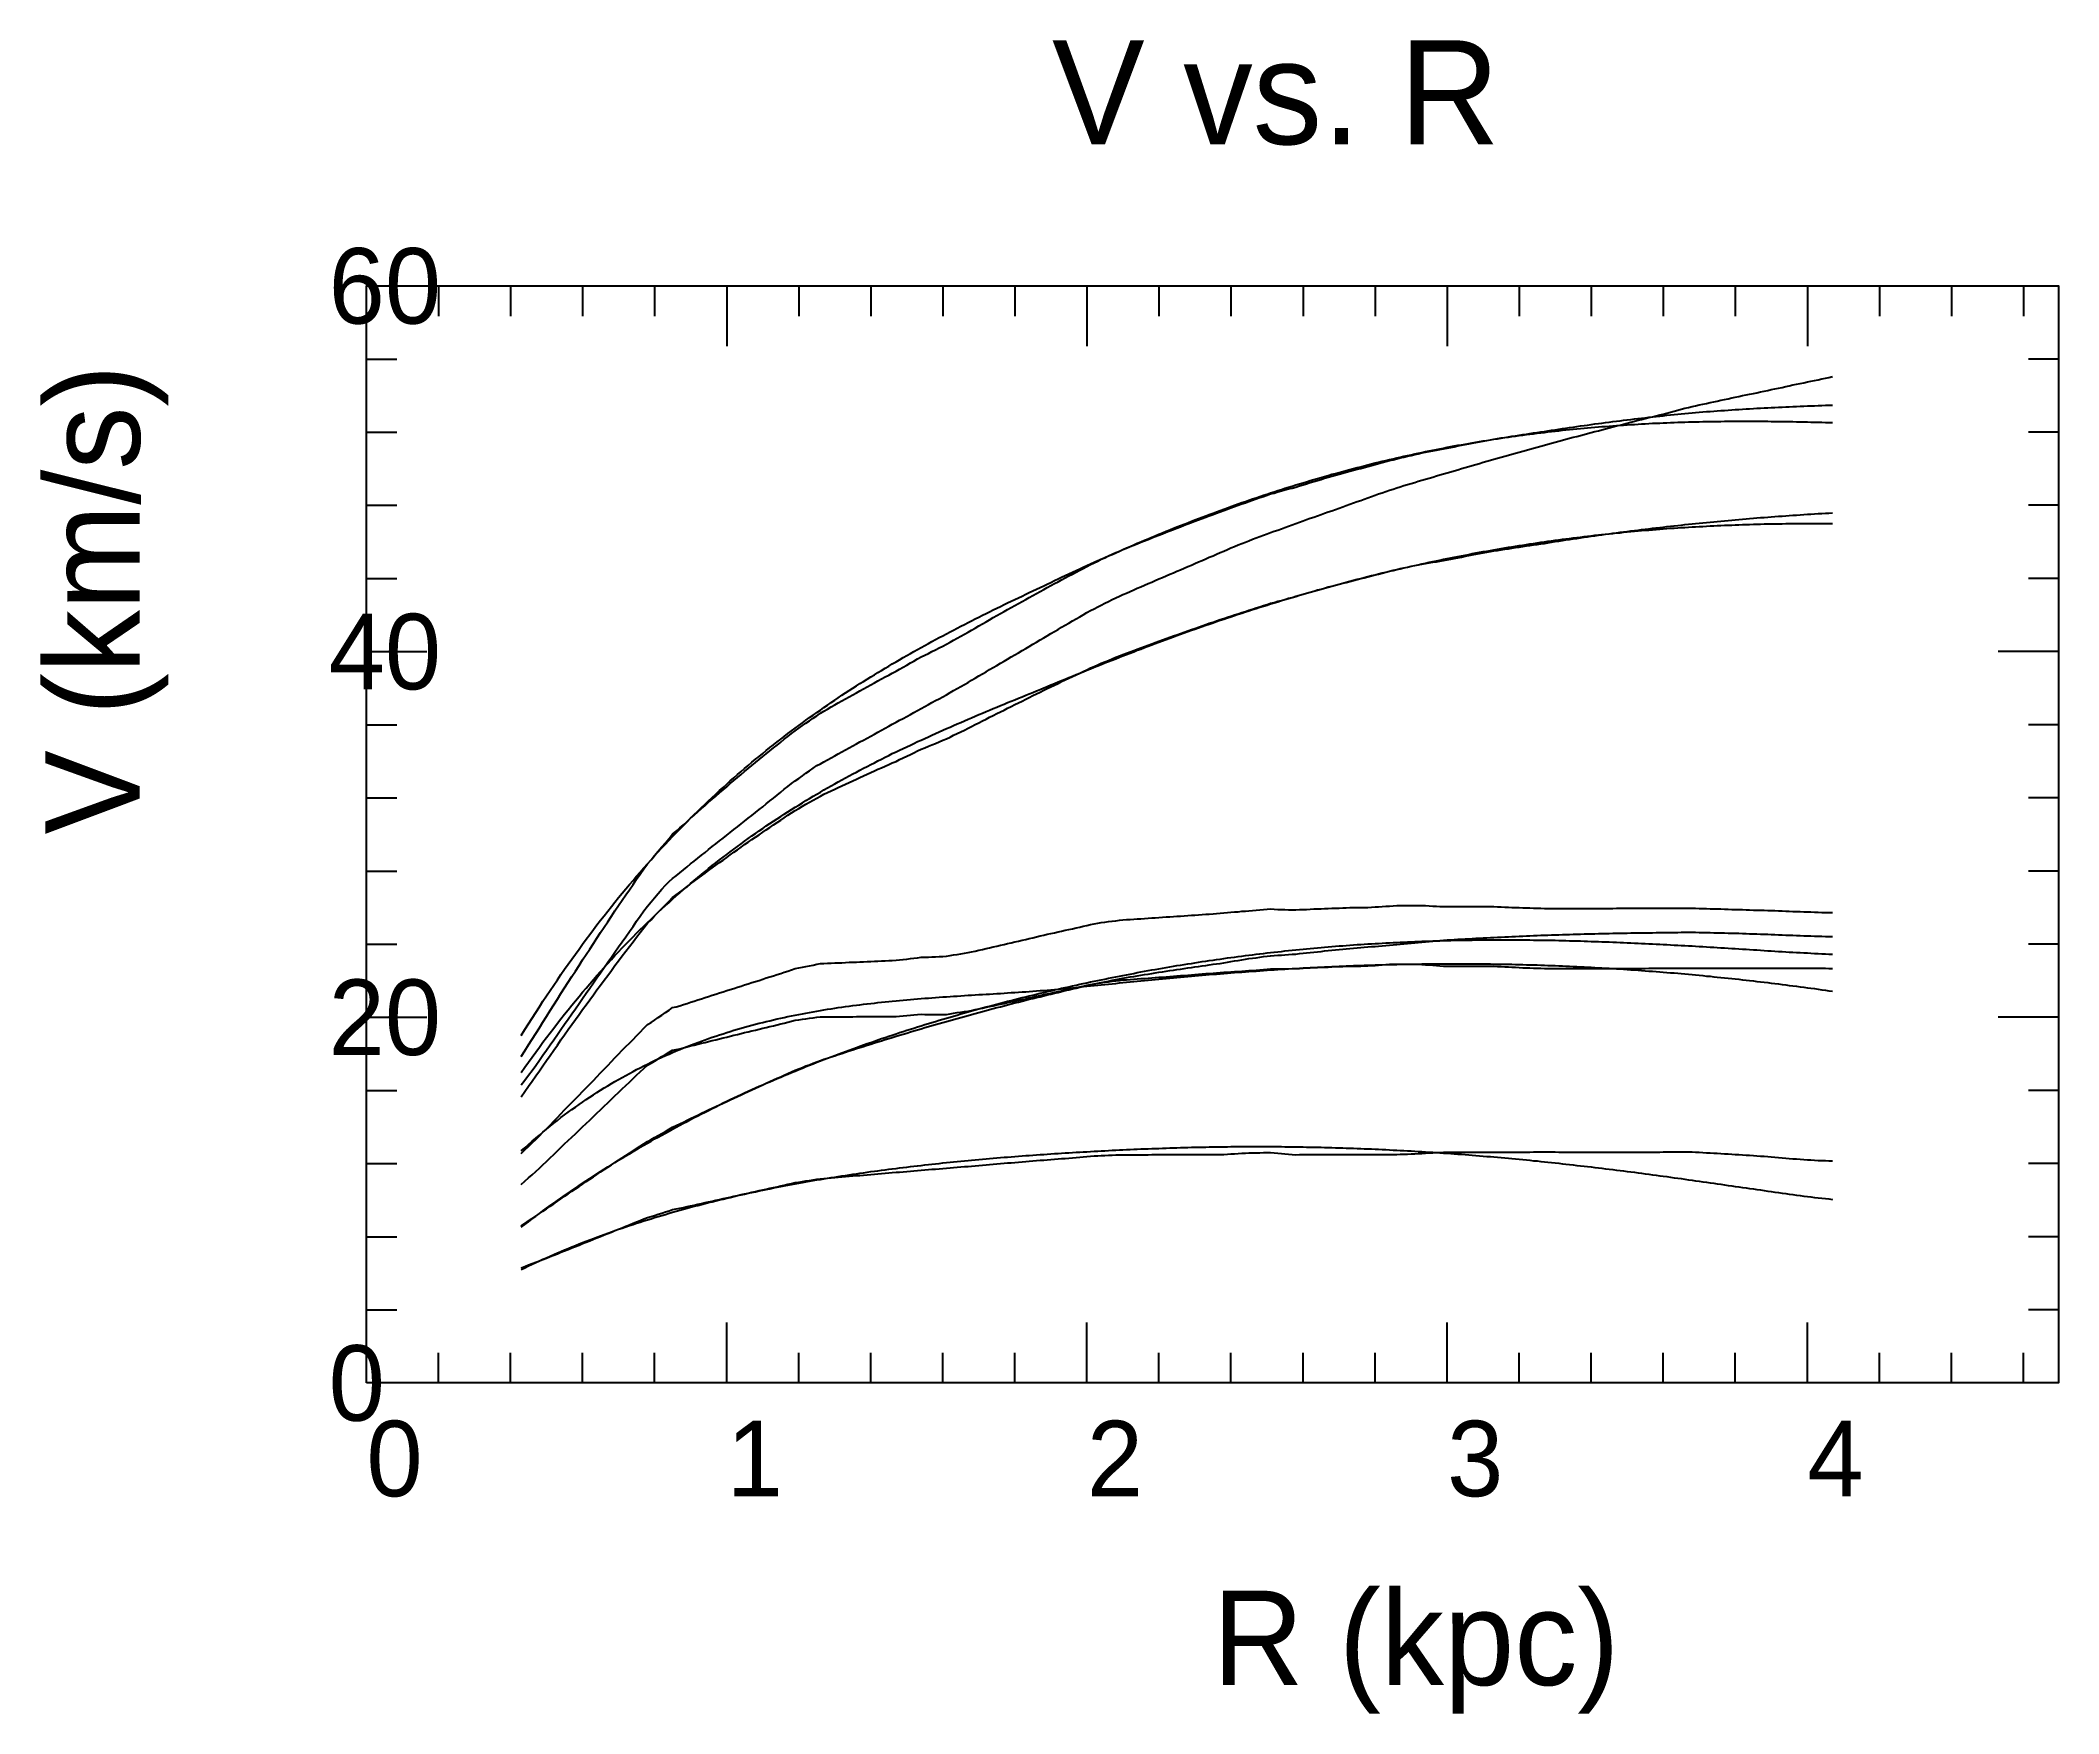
# Model space of a CAD drawing. Extents: x -35 to 179, y -35 to 142.
import ezdxf

# ---------------------------------------------------------------- set-up
doc = ezdxf.new("R2010")
doc.units = 0

msp = doc.modelspace()

# ---------------------------------------------------------------- texts
at = {"color": 0}
for s, height, p in [('V vs. R', 11, (72.6, 131.19)), ('60', 8, (-4, 112.19)), ('40', 8, (-4, 73.46)), ('20', 8, (-4, 34.73)), ('0', 8, (-4, -4)), ('0', 8, (0, -12)), ('1', 8, (38.15, -12)), ('2', 8, (76.29, -12)), ('3', 8, (114.44, -12)), ('4', 8, (152.59, -12)), ('R (kpc)', 10, (89.6, -32))]:
    msp.add_text(s, height=height, dxfattribs=at).set_placement(p)
msp.add_text('V (km/s)', height=10, rotation=90, dxfattribs=at).set_placement((-24, 58.09))

# ---------------------------------------------------------------- linework, layer by layer
at = {"color": 0}
for p, q in [((7.63, 116.19), (7.63, 112.99)), ((15.26, 116.19), (15.26, 112.99)), ((22.89, 116.19), (22.89, 112.99)), ((30.52, 116.19), (30.52, 112.99)), ((38.15, 116.19), (38.15, 109.79)), ((45.78, 116.19), (45.78, 112.99)), ((53.41, 116.19), (53.41, 112.99)), ((61.04, 116.19), (61.04, 112.99)), ((68.66, 116.19), (68.66, 112.99)), ((76.29, 116.19), (76.29, 109.79)), ((83.92, 116.19), (83.92, 112.99)), ((91.55, 116.19), (91.55, 112.99)), ((99.18, 116.19), (99.18, 112.99)), ((106.81, 116.19), (106.81, 112.99)), ((114.44, 116.19), (114.44, 109.79)), ((122.07, 116.19), (122.07, 112.99)), ((129.7, 116.19), (129.7, 112.99)), ((137.33, 116.19), (137.33, 112.99)), ((144.96, 116.19), (144.96, 112.99)), ((152.59, 116.19), (152.59, 109.79)), ((160.22, 116.19), (160.22, 112.99)), ((167.85, 116.19), (167.85, 112.99)), ((175.48, 116.19), (175.48, 112.99)), ((0, 108.44), (3.2, 108.44)), ((179.2, 108.44), (176, 108.44)), ((0, 100.7), (3.2, 100.7)), ((179.2, 100.7), (176, 100.7)), ((0, 92.95), (3.2, 92.95)), ((179.2, 92.95), (176, 92.95)), ((0, 85.2), (3.2, 85.2)), ((179.2, 85.2), (176, 85.2)), ((0, 77.46), (6.4, 77.46)), ((179.2, 77.46), (172.8, 77.46)), ((0, 69.71), (3.2, 69.71)), ((179.2, 69.71), (176, 69.71)), ((0, 61.97), (3.2, 61.97)), ((179.2, 61.97), (176, 61.97)), ((0, 54.22), (3.2, 54.22)), ((179.2, 54.22), (176, 54.22)), ((0, 46.47), (3.2, 46.47)), ((179.2, 46.47), (176, 46.47)), ((0, 38.73), (6.4, 38.73)), ((179.2, 38.73), (172.8, 38.73)), ((0, 30.98), (3.2, 30.98)), ((179.2, 30.98), (176, 30.98)), ((0, 23.24), (3.2, 23.24)), ((179.2, 23.24), (176, 23.24)), ((0, 15.49), (3.2, 15.49)), ((179.2, 15.49), (176, 15.49)), ((0, 7.75), (3.2, 7.75)), ((179.2, 7.75), (176, 7.75)), ((38.15, 0), (38.15, 6.4)), ((76.29, 0), (76.29, 6.4)), ((114.44, 0), (114.44, 6.4)), ((152.59, 0), (152.59, 6.4)), ((7.63, 0), (7.63, 3.2)), ((15.26, 0), (15.26, 3.2)), ((22.89, 0), (22.89, 3.2)), ((30.52, 0), (30.52, 3.2)), ((45.78, 0), (45.78, 3.2)), ((53.41, 0), (53.41, 3.2)), ((61.04, 0), (61.04, 3.2)), ((68.66, 0), (68.66, 3.2)), ((83.92, 0), (83.92, 3.2)), ((91.55, 0), (91.55, 3.2)), ((99.18, 0), (99.18, 3.2)), ((106.81, 0), (106.81, 3.2)), ((122.07, 0), (122.07, 3.2)), ((129.7, 0), (129.7, 3.2)), ((137.33, 0), (137.33, 3.2)), ((144.96, 0), (144.96, 3.2)), ((160.22, 0), (160.22, 3.2)), ((167.85, 0), (167.85, 3.2)), ((175.48, 0), (175.48, 3.2))]:
    msp.add_line(p, q, dxfattribs=at)
msp.add_lwpolyline([(0, 0), (0, 116.19), (179.2, 116.19), (179.2, 0)], close=True, dxfattribs=at)
at = {"color": 6}
for points in [[(16.4, 31.56), (16.78, 32.07), (17.17, 32.59), (17.55, 33.11), (17.93, 33.63), (18.31, 34.17), (18.69, 34.71), (19.07, 35.26), (19.45, 35.8), (19.84, 36.35), (20.22, 36.9), (20.6, 37.44), (20.98, 37.99), (21.36, 38.54), (21.74, 39.08), (22.13, 39.63), (22.51, 40.18), (22.89, 40.72), (23.27, 41.27), (23.65, 41.81), (24.03, 42.36), (24.41, 42.91), (24.8, 43.45), (25.18, 44), (25.56, 44.55), (25.94, 45.09), (26.32, 45.63), (26.7, 46.18), (27.08, 46.72), (27.47, 47.26), (27.85, 47.81), (28.23, 48.36), (28.61, 48.9), (28.99, 49.45), (29.37, 50), (29.75, 50.49), (30.14, 50.94), (30.52, 51.39), (30.9, 51.83), (31.28, 52.28), (31.66, 52.73), (32.04, 53.1), (32.42, 53.41), (32.81, 53.72), (33.19, 54.03), (33.57, 54.35), (33.95, 54.66), (34.33, 54.97), (34.71, 55.27), (35.1, 55.58), (35.48, 55.88), (35.86, 56.19), (36.24, 56.49), (36.62, 56.8), (37, 57.1), (37.38, 57.4), (37.77, 57.7), (38.15, 58), (38.53, 58.3), (38.91, 58.6), (39.29, 58.9), (39.67, 59.2), (40.05, 59.5), (40.44, 59.81), (40.82, 60.11), (41.2, 60.42), (41.58, 60.73), (41.96, 61.03), (42.34, 61.34), (42.72, 61.65), (43.11, 61.95), (43.49, 62.26), (43.87, 62.57), (44.25, 62.87), (44.63, 63.18), (45.01, 63.49), (45.39, 63.76), (45.78, 64.03), (46.16, 64.3), (46.54, 64.57), (46.92, 64.84), (47.3, 65.11), (47.68, 65.38), (48.07, 65.58), (48.45, 65.79), (48.83, 66), (49.21, 66.21), (49.59, 66.42), (49.97, 66.63), (50.35, 66.84), (50.74, 67.05), (51.12, 67.26), (51.5, 67.47), (51.88, 67.68), (52.26, 67.89), (52.64, 68.09), (53.02, 68.3), (53.41, 68.51), (53.79, 68.72), (54.17, 68.93), (54.55, 69.14), (54.93, 69.35), (55.31, 69.55), (55.69, 69.76), (56.08, 69.97), (56.46, 70.18), (56.84, 70.38), (57.22, 70.59), (57.6, 70.8), (57.98, 71.01), (58.36, 71.21), (58.75, 71.42), (59.13, 71.63), (59.51, 71.84), (59.89, 72.05), (60.27, 72.26), (60.65, 72.47), (61.04, 72.68), (61.42, 72.89), (61.8, 73.11), (62.18, 73.33), (62.56, 73.54), (62.94, 73.76), (63.32, 73.98), (63.71, 74.2), (64.09, 74.43), (64.47, 74.65), (64.85, 74.88), (65.23, 75.1), (65.61, 75.33), (65.99, 75.56), (66.38, 75.78), (66.76, 76), (67.14, 76.23), (67.52, 76.45), (67.9, 76.67), (68.28, 76.89), (68.66, 77.12), (69.05, 77.34), (69.43, 77.57), (69.81, 77.79), (70.19, 78.01), (70.57, 78.24), (70.95, 78.46), (71.33, 78.69), (71.72, 78.91), (72.1, 79.14), (72.48, 79.36), (72.86, 79.59), (73.24, 79.81), (73.62, 80.03), (74.01, 80.26), (74.39, 80.48), (74.77, 80.7), (75.15, 80.92), (75.53, 81.14), (75.91, 81.36), (76.29, 81.58), (76.68, 81.8), (77.06, 81.99), (77.44, 82.19), (77.82, 82.38), (78.2, 82.57), (78.58, 82.77), (78.96, 82.96), (79.35, 83.16), (79.73, 83.32), (80.11, 83.49), (80.49, 83.66), (80.87, 83.83), (81.25, 83.99), (81.63, 84.16), (82.02, 84.33), (82.4, 84.49), (82.78, 84.66), (83.16, 84.82), (83.54, 84.99), (83.92, 85.15), (84.3, 85.31), (84.69, 85.48), (85.07, 85.64), (85.45, 85.8), (85.83, 85.97), (86.21, 86.13), (86.59, 86.29), (86.98, 86.46), (87.36, 86.62), (87.74, 86.78), (88.12, 86.95), (88.5, 87.11), (88.88, 87.28), (89.26, 87.44), (89.65, 87.61), (90.03, 87.77), (90.41, 87.94), (90.79, 88.1), (91.17, 88.26), (91.55, 88.43), (91.93, 88.59), (92.32, 88.76), (92.7, 88.91), (93.08, 89.06), (93.46, 89.2), (93.84, 89.35), (94.22, 89.49), (94.6, 89.64), (94.99, 89.79), (95.37, 89.93), (95.75, 90.06), (96.13, 90.2), (96.51, 90.33), (96.89, 90.47), (97.27, 90.61), (97.66, 90.74), (98.04, 90.88), (98.42, 91.02), (98.8, 91.15), (99.18, 91.29), (99.56, 91.43), (99.95, 91.57), (100.33, 91.71), (100.71, 91.84), (101.09, 91.97), (101.47, 92.11), (101.85, 92.24), (102.23, 92.38), (102.62, 92.51), (103, 92.65), (103.38, 92.78), (103.76, 92.92), (104.14, 93.06), (104.52, 93.2), (104.9, 93.34), (105.29, 93.47), (105.67, 93.61), (106.05, 93.75), (106.43, 93.88), (106.81, 94.01), (107.19, 94.15), (107.57, 94.28), (107.96, 94.42), (108.34, 94.55), (108.72, 94.67), (109.1, 94.79), (109.48, 94.91), (109.86, 95.03), (110.24, 95.15), (110.63, 95.26), (111.01, 95.38), (111.39, 95.49), (111.77, 95.61), (112.15, 95.72), (112.53, 95.83), (112.92, 95.94), (113.3, 96.06), (113.68, 96.17), (114.06, 96.28), (114.44, 96.39), (114.82, 96.5), (115.2, 96.61), (115.59, 96.72), (115.97, 96.83), (116.35, 96.94), (116.73, 97.06), (117.11, 97.17), (117.49, 97.28), (117.87, 97.39), (118.26, 97.5), (118.64, 97.61), (119.02, 97.72), (119.4, 97.83), (119.78, 97.93), (120.16, 98.04), (120.54, 98.15), (120.93, 98.26), (121.31, 98.37), (121.69, 98.47), (122.07, 98.58), (122.45, 98.69), (122.83, 98.8), (123.21, 98.9), (123.6, 99.01), (123.98, 99.12), (124.36, 99.22), (124.74, 99.33), (125.12, 99.43), (125.5, 99.54), (125.89, 99.64), (126.27, 99.75), (126.65, 99.85), (127.03, 99.95), (127.41, 100.05), (127.79, 100.15), (128.17, 100.25), (128.56, 100.35), (128.94, 100.45), (129.32, 100.55), (129.7, 100.65), (130.08, 100.75), (130.46, 100.85), (130.84, 100.95), (131.23, 101.05), (131.61, 101.15), (131.99, 101.25), (132.37, 101.35), (132.75, 101.45), (133.13, 101.55), (133.51, 101.65), (133.9, 101.75), (134.28, 101.85), (134.66, 101.95), (135.04, 102.04), (135.42, 102.14), (135.8, 102.23), (136.18, 102.33), (136.57, 102.42), (136.95, 102.52), (137.33, 102.61), (137.71, 102.72), (138.09, 102.82), (138.47, 102.92), (138.86, 103.02), (139.24, 103.12), (139.62, 103.22), (140, 103.32), (140.38, 103.41), (140.76, 103.49), (141.14, 103.58), (141.53, 103.66), (141.91, 103.74), (142.29, 103.83), (142.67, 103.91), (143.05, 103.99), (143.43, 104.07), (143.81, 104.15), (144.2, 104.23), (144.58, 104.32), (144.96, 104.4), (145.34, 104.48), (145.72, 104.56), (146.1, 104.64), (146.48, 104.71), (146.87, 104.79), (147.25, 104.87), (147.63, 104.95), (148.01, 105.03), (148.39, 105.11), (148.77, 105.2), (149.15, 105.28), (149.54, 105.36), (149.92, 105.44), (150.3, 105.53), (150.68, 105.61), (151.06, 105.69), (151.44, 105.77), (151.83, 105.85), (152.21, 105.93), (152.59, 106.01), (152.97, 106.09), (153.35, 106.17), (153.73, 106.25), (154.11, 106.33), (154.5, 106.42), (154.88, 106.5), (155.26, 106.58)], [(16.4, 21.01), (16.78, 21.36), (17.17, 21.71), (17.55, 22.06), (17.93, 22.41), (18.31, 22.76), (18.69, 23.11), (19.07, 23.46), (19.45, 23.83), (19.84, 24.2), (20.22, 24.57), (20.6, 24.94), (20.98, 25.31), (21.36, 25.68), (21.74, 26.04), (22.13, 26.4), (22.51, 26.76), (22.89, 27.13), (23.27, 27.49), (23.65, 27.85), (24.03, 28.21), (24.41, 28.57), (24.8, 28.94), (25.18, 29.31), (25.56, 29.68), (25.94, 30.05), (26.32, 30.41), (26.7, 30.78), (27.08, 31.15), (27.47, 31.51), (27.85, 31.87), (28.23, 32.23), (28.61, 32.59), (28.99, 32.95), (29.37, 33.3), (29.75, 33.66), (30.14, 33.86), (30.52, 34.09), (30.9, 34.33), (31.28, 34.56), (31.66, 34.79), (32.04, 35.02), (32.42, 35.26), (32.81, 35.31), (33.19, 35.4), (33.57, 35.5), (33.95, 35.6), (34.33, 35.69), (34.71, 35.79), (35.1, 35.88), (35.48, 35.98), (35.86, 36.07), (36.24, 36.16), (36.62, 36.26), (37, 36.35), (37.38, 36.44), (37.77, 36.54), (38.15, 36.63), (38.53, 36.72), (38.91, 36.82), (39.29, 36.91), (39.67, 37.01), (40.05, 37.1), (40.44, 37.19), (40.82, 37.28), (41.2, 37.37), (41.58, 37.47), (41.96, 37.56), (42.34, 37.65), (42.72, 37.74), (43.11, 37.84), (43.49, 37.93), (43.87, 38.03), (44.25, 38.12), (44.63, 38.22), (45.01, 38.31), (45.39, 38.41), (45.78, 38.47), (46.16, 38.52), (46.54, 38.57), (46.92, 38.63), (47.3, 38.68), (47.68, 38.73), (48.07, 38.78), (48.45, 38.79), (48.83, 38.79), (49.21, 38.79), (49.59, 38.79), (49.97, 38.79), (50.35, 38.79), (50.74, 38.79), (51.12, 38.79), (51.5, 38.79), (51.88, 38.8), (52.26, 38.8), (52.64, 38.8), (53.02, 38.8), (53.41, 38.8), (53.79, 38.8), (54.17, 38.8), (54.55, 38.8), (54.93, 38.8), (55.31, 38.81), (55.69, 38.81), (56.08, 38.81), (56.46, 38.85), (56.84, 38.88), (57.22, 38.91), (57.6, 38.95), (57.98, 38.98), (58.36, 39.01), (58.75, 39.05), (59.13, 39.04), (59.51, 39.04), (59.89, 39.04), (60.27, 39.04), (60.65, 39.04), (61.04, 39.04), (61.42, 39.04), (61.8, 39.11), (62.18, 39.17), (62.56, 39.23), (62.94, 39.28), (63.32, 39.34), (63.71, 39.39), (64.09, 39.45), (64.47, 39.54), (64.85, 39.62), (65.23, 39.7), (65.61, 39.79), (65.99, 39.87), (66.38, 39.95), (66.76, 40.03), (67.14, 40.12), (67.52, 40.2), (67.9, 40.28), (68.28, 40.36), (68.66, 40.45), (69.05, 40.53), (69.43, 40.61), (69.81, 40.7), (70.19, 40.79), (70.57, 40.87), (70.95, 40.96), (71.33, 41.05), (71.72, 41.14), (72.1, 41.22), (72.48, 41.3), (72.86, 41.38), (73.24, 41.46), (73.62, 41.54), (74.01, 41.62), (74.39, 41.7), (74.77, 41.79), (75.15, 41.87), (75.53, 41.95), (75.91, 42.03), (76.29, 42.12), (76.68, 42.2), (77.06, 42.28), (77.44, 42.34), (77.82, 42.39), (78.2, 42.44), (78.58, 42.49), (78.96, 42.54), (79.35, 42.59), (79.73, 42.64), (80.11, 42.68), (80.49, 42.71), (80.87, 42.73), (81.25, 42.76), (81.63, 42.79), (82.02, 42.82), (82.4, 42.85), (82.78, 42.88), (83.16, 42.91), (83.54, 42.94), (83.92, 42.96), (84.3, 42.99), (84.69, 43.02), (85.07, 43.05), (85.45, 43.08), (85.83, 43.11), (86.21, 43.14), (86.59, 43.17), (86.98, 43.19), (87.36, 43.22), (87.74, 43.25), (88.12, 43.28), (88.5, 43.32), (88.88, 43.35), (89.26, 43.38), (89.65, 43.41), (90.03, 43.44), (90.41, 43.48), (90.79, 43.5), (91.17, 43.52), (91.55, 43.55), (91.93, 43.57), (92.32, 43.59), (92.7, 43.62), (93.08, 43.64), (93.46, 43.67), (93.84, 43.7), (94.22, 43.73), (94.6, 43.77), (94.99, 43.8), (95.37, 43.83), (95.75, 43.86), (96.13, 43.85), (96.51, 43.86), (96.89, 43.86), (97.27, 43.87), (97.66, 43.87), (98.04, 43.88), (98.42, 43.88), (98.8, 43.91), (99.18, 43.93), (99.56, 43.95), (99.95, 43.97), (100.33, 43.99), (100.71, 44), (101.09, 44.02), (101.47, 44.04), (101.85, 44.05), (102.23, 44.07), (102.62, 44.09), (103, 44.1), (103.38, 44.12), (103.76, 44.13), (104.14, 44.14), (104.52, 44.15), (104.9, 44.16), (105.29, 44.16), (105.67, 44.17), (106.05, 44.18), (106.43, 44.2), (106.81, 44.23), (107.19, 44.26), (107.57, 44.28), (107.96, 44.31), (108.34, 44.34), (108.72, 44.36), (109.1, 44.37), (109.48, 44.37), (109.86, 44.37), (110.24, 44.37), (110.63, 44.36), (111.01, 44.36), (111.39, 44.36), (111.77, 44.33), (112.15, 44.3), (112.53, 44.27), (112.92, 44.24), (113.3, 44.2), (113.68, 44.17), (114.06, 44.14), (114.44, 44.14), (114.82, 44.14), (115.2, 44.14), (115.59, 44.14), (115.97, 44.14), (116.35, 44.14), (116.73, 44.14), (117.11, 44.14), (117.49, 44.14), (117.87, 44.14), (118.26, 44.14), (118.64, 44.14), (119.02, 44.14), (119.4, 44.14), (119.78, 44.12), (120.16, 44.1), (120.54, 44.08), (120.93, 44.06), (121.31, 44.04), (121.69, 44.02), (122.07, 44), (122.45, 43.98), (122.83, 43.97), (123.21, 43.96), (123.6, 43.94), (123.98, 43.93), (124.36, 43.92), (124.74, 43.9), (125.12, 43.91), (125.5, 43.91), (125.89, 43.91), (126.27, 43.91), (126.65, 43.91), (127.03, 43.91), (127.41, 43.91), (127.79, 43.91), (128.17, 43.91), (128.56, 43.91), (128.94, 43.91), (129.32, 43.91), (129.7, 43.91), (130.08, 43.91), (130.46, 43.91), (130.84, 43.91), (131.23, 43.91), (131.61, 43.91), (131.99, 43.91), (132.37, 43.91), (132.75, 43.91), (133.13, 43.91), (133.51, 43.91), (133.9, 43.91), (134.28, 43.91), (134.66, 43.91), (135.04, 43.91), (135.42, 43.91), (135.8, 43.92), (136.18, 43.92), (136.57, 43.92), (136.95, 43.92), (137.33, 43.92), (137.71, 43.92), (138.09, 43.92), (138.47, 43.92), (138.86, 43.92), (139.24, 43.92), (139.62, 43.92), (140, 43.92), (140.38, 43.92), (140.76, 43.92), (141.14, 43.92), (141.53, 43.92), (141.91, 43.92), (142.29, 43.92), (142.67, 43.92), (143.05, 43.92), (143.43, 43.92), (143.81, 43.92), (144.2, 43.92), (144.58, 43.92), (144.96, 43.92), (145.34, 43.92), (145.72, 43.92), (146.1, 43.92), (146.48, 43.93), (146.87, 43.93), (147.25, 43.93), (147.63, 43.93), (148.01, 43.93), (148.39, 43.93), (148.77, 43.93), (149.15, 43.93), (149.54, 43.93), (149.92, 43.93), (150.3, 43.93), (150.68, 43.93), (151.06, 43.93), (151.44, 43.93), (151.83, 43.93), (152.21, 43.93), (152.59, 43.93), (152.97, 43.93), (153.35, 43.93), (153.73, 43.93), (154.11, 43.92), (154.5, 43.92), (154.88, 43.91), (155.26, 43.91)]]:
    msp.add_lwpolyline(points, dxfattribs=at)
at = {"color": 4}
for points in [[(16.4, 34.58), (16.78, 35.19), (17.17, 35.8), (17.55, 36.41), (17.93, 37.02), (18.31, 37.62), (18.69, 38.22), (19.07, 38.82), (19.45, 39.43), (19.84, 40.03), (20.22, 40.64), (20.6, 41.24), (20.98, 41.85), (21.36, 42.44), (21.74, 43.04), (22.13, 43.63), (22.51, 44.22), (22.89, 44.8), (23.27, 45.38), (23.65, 45.96), (24.03, 46.54), (24.41, 47.12), (24.8, 47.7), (25.18, 48.27), (25.56, 48.85), (25.94, 49.42), (26.32, 49.99), (26.7, 50.56), (27.08, 51.13), (27.47, 51.68), (27.85, 52.24), (28.23, 52.79), (28.61, 53.34), (28.99, 53.89), (29.37, 54.44), (29.75, 54.99), (30.14, 55.42), (30.52, 55.87), (30.9, 56.33), (31.28, 56.78), (31.66, 57.22), (32.04, 57.67), (32.42, 58.12), (32.81, 58.43), (33.19, 58.78), (33.57, 59.12), (33.95, 59.47), (34.33, 59.81), (34.71, 60.15), (35.1, 60.49), (35.48, 60.83), (35.86, 61.17), (36.24, 61.5), (36.62, 61.83), (37, 62.16), (37.38, 62.49), (37.77, 62.82), (38.15, 63.15), (38.53, 63.47), (38.91, 63.8), (39.29, 64.12), (39.67, 64.44), (40.05, 64.76), (40.44, 65.07), (40.82, 65.39), (41.2, 65.7), (41.58, 66.02), (41.96, 66.33), (42.34, 66.64), (42.72, 66.94), (43.11, 67.25), (43.49, 67.56), (43.87, 67.87), (44.25, 68.17), (44.63, 68.47), (45.01, 68.77), (45.39, 69.07), (45.78, 69.35), (46.16, 69.62), (46.54, 69.88), (46.92, 70.14), (47.3, 70.41), (47.68, 70.67), (48.07, 70.93), (48.45, 71.15), (48.83, 71.37), (49.21, 71.59), (49.59, 71.81), (49.97, 72.03), (50.35, 72.25), (50.74, 72.46), (51.12, 72.68), (51.5, 72.89), (51.88, 73.1), (52.26, 73.31), (52.64, 73.52), (53.02, 73.73), (53.41, 73.94), (53.79, 74.15), (54.17, 74.36), (54.55, 74.56), (54.93, 74.77), (55.31, 74.97), (55.69, 75.18), (56.08, 75.38), (56.46, 75.6), (56.84, 75.82), (57.22, 76.03), (57.6, 76.25), (57.98, 76.46), (58.36, 76.68), (58.75, 76.89), (59.13, 77.08), (59.51, 77.27), (59.89, 77.46), (60.27, 77.66), (60.65, 77.85), (61.04, 78.04), (61.42, 78.23), (61.8, 78.45), (62.18, 78.66), (62.56, 78.88), (62.94, 79.09), (63.32, 79.3), (63.71, 79.51), (64.09, 79.72), (64.47, 79.95), (64.85, 80.17), (65.23, 80.39), (65.61, 80.61), (65.99, 80.83), (66.38, 81.05), (66.76, 81.27), (67.14, 81.49), (67.52, 81.7), (67.9, 81.92), (68.28, 82.13), (68.66, 82.35), (69.05, 82.56), (69.43, 82.77), (69.81, 82.99), (70.19, 83.2), (70.57, 83.41), (70.95, 83.62), (71.33, 83.83), (71.72, 84.04), (72.1, 84.25), (72.48, 84.45), (72.86, 84.66), (73.24, 84.86), (73.62, 85.07), (74.01, 85.27), (74.39, 85.47), (74.77, 85.67), (75.15, 85.87), (75.53, 86.07), (75.91, 86.27), (76.29, 86.47), (76.68, 86.67), (77.06, 86.87), (77.44, 87.05), (77.82, 87.23), (78.2, 87.4), (78.58, 87.58), (78.96, 87.75), (79.35, 87.93), (79.73, 88.1), (80.11, 88.26), (80.49, 88.42), (80.87, 88.57), (81.25, 88.73), (81.63, 88.88), (82.02, 89.04), (82.4, 89.19), (82.78, 89.34), (83.16, 89.49), (83.54, 89.64), (83.92, 89.8), (84.3, 89.94), (84.69, 90.09), (85.07, 90.24), (85.45, 90.39), (85.83, 90.54), (86.21, 90.68), (86.59, 90.83), (86.98, 90.97), (87.36, 91.12), (87.74, 91.26), (88.12, 91.4), (88.5, 91.55), (88.88, 91.69), (89.26, 91.83), (89.65, 91.97), (90.03, 92.11), (90.41, 92.25), (90.79, 92.39), (91.17, 92.53), (91.55, 92.67), (91.93, 92.81), (92.32, 92.95), (92.7, 93.09), (93.08, 93.22), (93.46, 93.36), (93.84, 93.49), (94.22, 93.63), (94.6, 93.76), (94.99, 93.89), (95.37, 94.02), (95.75, 94.15), (96.13, 94.25), (96.51, 94.36), (96.89, 94.47), (97.27, 94.57), (97.66, 94.68), (98.04, 94.78), (98.42, 94.88), (98.8, 95.01), (99.18, 95.12), (99.56, 95.24), (99.95, 95.35), (100.33, 95.47), (100.71, 95.58), (101.09, 95.69), (101.47, 95.81), (101.85, 95.92), (102.23, 96.02), (102.62, 96.13), (103, 96.24), (103.38, 96.35), (103.76, 96.45), (104.14, 96.55), (104.52, 96.66), (104.9, 96.76), (105.29, 96.86), (105.67, 96.96), (106.05, 97.05), (106.43, 97.16), (106.81, 97.26), (107.19, 97.37), (107.57, 97.47), (107.96, 97.58), (108.34, 97.68), (108.72, 97.78), (109.1, 97.87), (109.48, 97.97), (109.86, 98.06), (110.24, 98.15), (110.63, 98.23), (111.01, 98.32), (111.39, 98.41), (111.77, 98.49), (112.15, 98.56), (112.53, 98.63), (112.92, 98.71), (113.3, 98.78), (113.68, 98.85), (114.06, 98.92), (114.44, 99), (114.82, 99.07), (115.2, 99.15), (115.59, 99.23), (115.97, 99.31), (116.35, 99.38), (116.73, 99.46), (117.11, 99.53), (117.49, 99.6), (117.87, 99.68), (118.26, 99.75), (118.64, 99.82), (119.02, 99.89), (119.4, 99.96), (119.78, 100.02), (120.16, 100.08), (120.54, 100.14), (120.93, 100.2), (121.31, 100.26), (121.69, 100.32), (122.07, 100.37), (122.45, 100.43), (122.83, 100.49), (123.21, 100.55), (123.6, 100.61), (123.98, 100.66), (124.36, 100.72), (124.74, 100.78), (125.12, 100.84), (125.5, 100.89), (125.89, 100.95), (126.27, 101.01), (126.65, 101.07), (127.03, 101.12), (127.41, 101.18), (127.79, 101.24), (128.17, 101.29), (128.56, 101.35), (128.94, 101.4), (129.32, 101.45), (129.7, 101.51), (130.08, 101.56), (130.46, 101.61), (130.84, 101.66), (131.23, 101.71), (131.61, 101.76), (131.99, 101.81), (132.37, 101.86), (132.75, 101.91), (133.13, 101.95), (133.51, 102), (133.9, 102.05), (134.28, 102.09), (134.66, 102.14), (135.04, 102.18), (135.42, 102.22), (135.8, 102.27), (136.18, 102.31), (136.57, 102.35), (136.95, 102.39), (137.33, 102.43), (137.71, 102.48), (138.09, 102.52), (138.47, 102.55), (138.86, 102.59), (139.24, 102.63), (139.62, 102.67), (140, 102.71), (140.38, 102.74), (140.76, 102.78), (141.14, 102.81), (141.53, 102.84), (141.91, 102.87), (142.29, 102.9), (142.67, 102.92), (143.05, 102.95), (143.43, 102.98), (143.81, 103), (144.2, 103.03), (144.58, 103.06), (144.96, 103.08), (145.34, 103.1), (145.72, 103.13), (146.1, 103.15), (146.48, 103.17), (146.87, 103.2), (147.25, 103.22), (147.63, 103.24), (148.01, 103.26), (148.39, 103.28), (148.77, 103.3), (149.15, 103.32), (149.54, 103.34), (149.92, 103.35), (150.3, 103.37), (150.68, 103.39), (151.06, 103.4), (151.44, 103.42), (151.83, 103.44), (152.21, 103.45), (152.59, 103.47), (152.97, 103.48), (153.35, 103.5), (153.73, 103.51), (154.11, 103.53), (154.5, 103.54), (154.88, 103.56), (155.26, 103.57)], [(16.4, 30.32), (16.78, 30.87), (17.17, 31.43), (17.55, 31.97), (17.93, 32.52), (18.31, 33.06), (18.69, 33.6), (19.07, 34.14), (19.45, 34.69), (19.84, 35.24), (20.22, 35.79), (20.6, 36.33), (20.98, 36.88), (21.36, 37.42), (21.74, 37.95), (22.13, 38.48), (22.51, 39.01), (22.89, 39.54), (23.27, 40.06), (23.65, 40.58), (24.03, 41.1), (24.41, 41.62), (24.8, 42.14), (25.18, 42.66), (25.56, 43.17), (25.94, 43.69), (26.32, 44.2), (26.7, 44.71), (27.08, 45.22), (27.47, 45.72), (27.85, 46.22), (28.23, 46.72), (28.61, 47.21), (28.99, 47.7), (29.37, 48.19), (29.75, 48.68), (30.14, 49.06), (30.52, 49.46), (30.9, 49.85), (31.28, 50.25), (31.66, 50.64), (32.04, 51.03), (32.42, 51.42), (32.81, 51.68), (33.19, 51.98), (33.57, 52.27), (33.95, 52.56), (34.33, 52.85), (34.71, 53.14), (35.1, 53.43), (35.48, 53.71), (35.86, 53.99), (36.24, 54.27), (36.62, 54.55), (37, 54.83), (37.38, 55.11), (37.77, 55.38), (38.15, 55.66), (38.53, 55.93), (38.91, 56.2), (39.29, 56.47), (39.67, 56.74), (40.05, 57.01), (40.44, 57.27), (40.82, 57.54), (41.2, 57.8), (41.58, 58.06), (41.96, 58.32), (42.34, 58.58), (42.72, 58.84), (43.11, 59.1), (43.49, 59.35), (43.87, 59.61), (44.25, 59.86), (44.63, 60.12), (45.01, 60.37), (45.39, 60.62), (45.78, 60.85), (46.16, 61.07), (46.54, 61.29), (46.92, 61.51), (47.3, 61.73), (47.68, 61.95), (48.07, 62.16), (48.45, 62.35), (48.83, 62.53), (49.21, 62.71), (49.59, 62.89), (49.97, 63.07), (50.35, 63.25), (50.74, 63.43), (51.12, 63.61), (51.5, 63.78), (51.88, 63.96), (52.26, 64.13), (52.64, 64.3), (53.02, 64.48), (53.41, 64.65), (53.79, 64.82), (54.17, 64.99), (54.55, 65.16), (54.93, 65.33), (55.31, 65.5), (55.69, 65.67), (56.08, 65.83), (56.46, 66.02), (56.84, 66.2), (57.22, 66.39), (57.6, 66.57), (57.98, 66.75), (58.36, 66.93), (58.75, 67.11), (59.13, 67.27), (59.51, 67.43), (59.89, 67.59), (60.27, 67.74), (60.65, 67.9), (61.04, 68.06), (61.42, 68.21), (61.8, 68.41), (62.18, 68.6), (62.56, 68.78), (62.94, 68.97), (63.32, 69.15), (63.71, 69.33), (64.09, 69.52), (64.47, 69.72), (64.85, 69.91), (65.23, 70.11), (65.61, 70.31), (65.99, 70.5), (66.38, 70.69), (66.76, 70.89), (67.14, 71.08), (67.52, 71.27), (67.9, 71.46), (68.28, 71.65), (68.66, 71.84), (69.05, 72.03), (69.43, 72.22), (69.81, 72.41), (70.19, 72.6), (70.57, 72.79), (70.95, 72.98), (71.33, 73.17), (71.72, 73.36), (72.1, 73.54), (72.48, 73.73), (72.86, 73.91), (73.24, 74.09), (73.62, 74.28), (74.01, 74.46), (74.39, 74.64), (74.77, 74.82), (75.15, 75), (75.53, 75.18), (75.91, 75.36), (76.29, 75.54), (76.68, 75.72), (77.06, 75.89), (77.44, 76.06), (77.82, 76.22), (78.2, 76.38), (78.58, 76.53), (78.96, 76.69), (79.35, 76.85), (79.73, 77.01), (80.11, 77.15), (80.49, 77.3), (80.87, 77.44), (81.25, 77.58), (81.63, 77.72), (82.02, 77.86), (82.4, 78), (82.78, 78.14), (83.16, 78.28), (83.54, 78.42), (83.92, 78.56), (84.3, 78.7), (84.69, 78.84), (85.07, 78.97), (85.45, 79.11), (85.83, 79.24), (86.21, 79.38), (86.59, 79.51), (86.98, 79.65), (87.36, 79.78), (87.74, 79.91), (88.12, 80.05), (88.5, 80.18), (88.88, 80.31), (89.26, 80.45), (89.65, 80.58), (90.03, 80.71), (90.41, 80.84), (90.79, 80.96), (91.17, 81.09), (91.55, 81.21), (91.93, 81.34), (92.32, 81.46), (92.7, 81.58), (93.08, 81.71), (93.46, 81.83), (93.84, 81.96), (94.22, 82.08), (94.6, 82.2), (94.99, 82.33), (95.37, 82.45), (95.75, 82.57), (96.13, 82.67), (96.51, 82.78), (96.89, 82.88), (97.27, 82.99), (97.66, 83.1), (98.04, 83.2), (98.42, 83.3), (98.8, 83.42), (99.18, 83.53), (99.56, 83.64), (99.95, 83.75), (100.33, 83.86), (100.71, 83.96), (101.09, 84.07), (101.47, 84.18), (101.85, 84.28), (102.23, 84.38), (102.62, 84.49), (103, 84.59), (103.38, 84.69), (103.76, 84.79), (104.14, 84.89), (104.52, 84.99), (104.9, 85.08), (105.29, 85.18), (105.67, 85.27), (106.05, 85.37), (106.43, 85.47), (106.81, 85.57), (107.19, 85.67), (107.57, 85.77), (107.96, 85.87), (108.34, 85.97), (108.72, 86.07), (109.1, 86.16), (109.48, 86.24), (109.86, 86.33), (110.24, 86.41), (110.63, 86.49), (111.01, 86.57), (111.39, 86.65), (111.77, 86.72), (112.15, 86.78), (112.53, 86.85), (112.92, 86.91), (113.3, 86.97), (113.68, 87.03), (114.06, 87.09), (114.44, 87.17), (114.82, 87.25), (115.2, 87.32), (115.59, 87.4), (115.97, 87.47), (116.35, 87.55), (116.73, 87.62), (117.11, 87.69), (117.49, 87.77), (117.87, 87.84), (118.26, 87.91), (118.64, 87.98), (119.02, 88.05), (119.4, 88.12), (119.78, 88.18), (120.16, 88.24), (120.54, 88.3), (120.93, 88.35), (121.31, 88.41), (121.69, 88.47), (122.07, 88.52), (122.45, 88.58), (122.83, 88.64), (123.21, 88.69), (123.6, 88.75), (123.98, 88.81), (124.36, 88.86), (124.74, 88.92), (125.12, 88.98), (125.5, 89.04), (125.89, 89.1), (126.27, 89.16), (126.65, 89.22), (127.03, 89.28), (127.41, 89.34), (127.79, 89.39), (128.17, 89.45), (128.56, 89.51), (128.94, 89.56), (129.32, 89.62), (129.7, 89.67), (130.08, 89.72), (130.46, 89.78), (130.84, 89.83), (131.23, 89.88), (131.61, 89.94), (131.99, 89.99), (132.37, 90.04), (132.75, 90.09), (133.13, 90.14), (133.51, 90.19), (133.9, 90.23), (134.28, 90.28), (134.66, 90.33), (135.04, 90.38), (135.42, 90.42), (135.8, 90.47), (136.18, 90.51), (136.57, 90.56), (136.95, 90.6), (137.33, 90.65), (137.71, 90.69), (138.09, 90.73), (138.47, 90.78), (138.86, 90.82), (139.24, 90.86), (139.62, 90.9), (140, 90.94), (140.38, 90.98), (140.76, 91.02), (141.14, 91.06), (141.53, 91.1), (141.91, 91.13), (142.29, 91.17), (142.67, 91.21), (143.05, 91.24), (143.43, 91.28), (143.81, 91.31), (144.2, 91.35), (144.58, 91.38), (144.96, 91.42), (145.34, 91.45), (145.72, 91.48), (146.1, 91.52), (146.48, 91.55), (146.87, 91.58), (147.25, 91.61), (147.63, 91.64), (148.01, 91.67), (148.39, 91.7), (148.77, 91.73), (149.15, 91.76), (149.54, 91.79), (149.92, 91.81), (150.3, 91.84), (150.68, 91.87), (151.06, 91.89), (151.44, 91.92), (151.83, 91.95), (152.21, 91.97), (152.59, 92), (152.97, 92.02), (153.35, 92.04), (153.73, 92.07), (154.11, 92.09), (154.5, 92.11), (154.88, 92.12), (155.26, 92.14)], [(16.4, 16.63), (16.78, 16.89), (17.17, 17.16), (17.55, 17.42), (17.93, 17.68), (18.31, 17.94), (18.69, 18.2), (19.07, 18.46), (19.45, 18.73), (19.84, 18.99), (20.22, 19.25), (20.6, 19.52), (20.98, 19.78), (21.36, 20.04), (21.74, 20.3), (22.13, 20.56), (22.51, 20.82), (22.89, 21.07), (23.27, 21.33), (23.65, 21.58), (24.03, 21.84), (24.41, 22.09), (24.8, 22.35), (25.18, 22.6), (25.56, 22.85), (25.94, 23.1), (26.32, 23.35), (26.7, 23.6), (27.08, 23.85), (27.47, 24.1), (27.85, 24.34), (28.23, 24.59), (28.61, 24.83), (28.99, 25.08), (29.37, 25.32), (29.75, 25.56), (30.14, 25.78), (30.52, 26), (30.9, 26.21), (31.28, 26.43), (31.66, 26.65), (32.04, 26.87), (32.42, 27.08), (32.81, 27.26), (33.19, 27.45), (33.57, 27.63), (33.95, 27.82), (34.33, 28), (34.71, 28.19), (35.1, 28.37), (35.48, 28.56), (35.86, 28.74), (36.24, 28.93), (36.62, 29.11), (37, 29.29), (37.38, 29.47), (37.77, 29.66), (38.15, 29.83), (38.53, 30.01), (38.91, 30.19), (39.29, 30.37), (39.67, 30.54), (40.05, 30.72), (40.44, 30.9), (40.82, 31.07), (41.2, 31.24), (41.58, 31.42), (41.96, 31.59), (42.34, 31.76), (42.72, 31.93), (43.11, 32.1), (43.49, 32.27), (43.87, 32.44), (44.25, 32.61), (44.63, 32.78), (45.01, 32.95), (45.39, 33.12), (45.78, 33.27), (46.16, 33.42), (46.54, 33.57), (46.92, 33.71), (47.3, 33.86), (47.68, 34.01), (48.07, 34.15), (48.45, 34.28), (48.83, 34.41), (49.21, 34.54), (49.59, 34.66), (49.97, 34.79), (50.35, 34.91), (50.74, 35.04), (51.12, 35.16), (51.5, 35.28), (51.88, 35.41), (52.26, 35.53), (52.64, 35.65), (53.02, 35.77), (53.41, 35.89), (53.79, 36.01), (54.17, 36.13), (54.55, 36.25), (54.93, 36.37), (55.31, 36.49), (55.69, 36.6), (56.08, 36.72), (56.46, 36.83), (56.84, 36.95), (57.22, 37.06), (57.6, 37.18), (57.98, 37.29), (58.36, 37.41), (58.75, 37.52), (59.13, 37.63), (59.51, 37.74), (59.89, 37.85), (60.27, 37.96), (60.65, 38.07), (61.04, 38.18), (61.42, 38.29), (61.8, 38.4), (62.18, 38.5), (62.56, 38.61), (62.94, 38.71), (63.32, 38.82), (63.71, 38.92), (64.09, 39.03), (64.47, 39.13), (64.85, 39.24), (65.23, 39.34), (65.61, 39.44), (65.99, 39.55), (66.38, 39.65), (66.76, 39.75), (67.14, 39.85), (67.52, 39.95), (67.9, 40.05), (68.28, 40.15), (68.66, 40.25), (69.05, 40.34), (69.43, 40.44), (69.81, 40.54), (70.19, 40.63), (70.57, 40.73), (70.95, 40.82), (71.33, 40.91), (71.72, 41.01), (72.1, 41.1), (72.48, 41.19), (72.86, 41.28), (73.24, 41.37), (73.62, 41.46), (74.01, 41.55), (74.39, 41.64), (74.77, 41.73), (75.15, 41.82), (75.53, 41.91), (75.91, 42), (76.29, 42.09), (76.68, 42.18), (77.06, 42.26), (77.44, 42.34), (77.82, 42.42), (78.2, 42.5), (78.58, 42.57), (78.96, 42.65), (79.35, 42.73), (79.73, 42.8), (80.11, 42.87), (80.49, 42.93), (80.87, 43), (81.25, 43.06), (81.63, 43.12), (82.02, 43.19), (82.4, 43.25), (82.78, 43.31), (83.16, 43.37), (83.54, 43.43), (83.92, 43.49), (84.3, 43.55), (84.69, 43.61), (85.07, 43.67), (85.45, 43.73), (85.83, 43.79), (86.21, 43.84), (86.59, 43.9), (86.98, 43.96), (87.36, 44.01), (87.74, 44.07), (88.12, 44.12), (88.5, 44.18), (88.88, 44.23), (89.26, 44.28), (89.65, 44.34), (90.03, 44.39), (90.41, 44.44), (90.79, 44.51), (91.17, 44.57), (91.55, 44.64), (91.93, 44.7), (92.32, 44.76), (92.7, 44.82), (93.08, 44.89), (93.46, 44.94), (93.84, 44.99), (94.22, 45.04), (94.6, 45.09), (94.99, 45.15), (95.37, 45.2), (95.75, 45.25), (96.13, 45.27), (96.51, 45.29), (96.89, 45.32), (97.27, 45.35), (97.66, 45.37), (98.04, 45.4), (98.42, 45.42), (98.8, 45.47), (99.18, 45.51), (99.56, 45.55), (99.95, 45.59), (100.33, 45.63), (100.71, 45.67), (101.09, 45.71), (101.47, 45.75), (101.85, 45.79), (102.23, 45.82), (102.62, 45.86), (103, 45.9), (103.38, 45.93), (103.76, 45.97), (104.14, 46.01), (104.52, 46.04), (104.9, 46.08), (105.29, 46.11), (105.67, 46.14), (106.05, 46.18), (106.43, 46.21), (106.81, 46.24), (107.19, 46.27), (107.57, 46.3), (107.96, 46.34), (108.34, 46.37), (108.72, 46.4), (109.1, 46.43), (109.48, 46.47), (109.86, 46.5), (110.24, 46.54), (110.63, 46.57), (111.01, 46.61), (111.39, 46.64), (111.77, 46.68), (112.15, 46.72), (112.53, 46.75), (112.92, 46.79), (113.3, 46.83), (113.68, 46.86), (114.06, 46.9), (114.44, 46.92), (114.82, 46.94), (115.2, 46.97), (115.59, 46.99), (115.97, 47.01), (116.35, 47.03), (116.73, 47.05), (117.11, 47.08), (117.49, 47.1), (117.87, 47.12), (118.26, 47.14), (118.64, 47.16), (119.02, 47.17), (119.4, 47.19), (119.78, 47.21), (120.16, 47.23), (120.54, 47.25), (120.93, 47.26), (121.31, 47.28), (121.69, 47.3), (122.07, 47.31), (122.45, 47.33), (122.83, 47.35), (123.21, 47.37), (123.6, 47.38), (123.98, 47.4), (124.36, 47.41), (124.74, 47.43), (125.12, 47.44), (125.5, 47.45), (125.89, 47.46), (126.27, 47.47), (126.65, 47.48), (127.03, 47.49), (127.41, 47.5), (127.79, 47.52), (128.17, 47.53), (128.56, 47.54), (128.94, 47.55), (129.32, 47.56), (129.7, 47.57), (130.08, 47.58), (130.46, 47.59), (130.84, 47.59), (131.23, 47.6), (131.61, 47.61), (131.99, 47.62), (132.37, 47.63), (132.75, 47.63), (133.13, 47.64), (133.51, 47.65), (133.9, 47.66), (134.28, 47.66), (134.66, 47.67), (135.04, 47.67), (135.42, 47.68), (135.8, 47.69), (136.18, 47.69), (136.57, 47.7), (136.95, 47.7), (137.33, 47.71), (137.71, 47.71), (138.09, 47.71), (138.47, 47.72), (138.86, 47.72), (139.24, 47.73), (139.62, 47.73), (140, 47.73), (140.38, 47.74), (140.76, 47.73), (141.14, 47.72), (141.53, 47.72), (141.91, 47.71), (142.29, 47.7), (142.67, 47.69), (143.05, 47.68), (143.43, 47.67), (143.81, 47.66), (144.2, 47.65), (144.58, 47.64), (144.96, 47.63), (145.34, 47.62), (145.72, 47.6), (146.1, 47.59), (146.48, 47.58), (146.87, 47.57), (147.25, 47.56), (147.63, 47.54), (148.01, 47.53), (148.39, 47.52), (148.77, 47.5), (149.15, 47.49), (149.54, 47.47), (149.92, 47.46), (150.3, 47.44), (150.68, 47.42), (151.06, 47.41), (151.44, 47.39), (151.83, 47.38), (152.21, 47.37), (152.59, 47.35), (152.97, 47.34), (153.35, 47.33), (153.73, 47.31), (154.11, 47.31), (154.5, 47.3), (154.88, 47.3), (155.26, 47.29)]]:
    msp.add_lwpolyline(points, dxfattribs=at)
at = {"color": 3}
for points in [[(16.4, 36.79), (16.78, 37.42), (17.17, 38.03), (17.55, 38.64), (17.93, 39.24), (18.31, 39.83), (18.69, 40.42), (19.07, 41), (19.45, 41.58), (19.84, 42.14), (20.22, 42.71), (20.6, 43.26), (20.98, 43.81), (21.36, 44.36), (21.74, 44.9), (22.13, 45.43), (22.51, 45.96), (22.89, 46.48), (23.27, 46.99), (23.65, 47.5), (24.03, 48.01), (24.41, 48.51), (24.8, 49), (25.18, 49.49), (25.56, 49.98), (25.94, 50.46), (26.32, 50.93), (26.7, 51.4), (27.08, 51.86), (27.47, 52.32), (27.85, 52.78), (28.23, 53.22), (28.61, 53.67), (28.99, 54.11), (29.37, 54.55), (29.75, 54.98), (30.14, 55.4), (30.52, 55.83), (30.9, 56.24), (31.28, 56.66), (31.66, 57.07), (32.04, 57.47), (32.42, 57.87), (32.81, 58.27), (33.19, 58.66), (33.57, 59.05), (33.95, 59.43), (34.33, 59.82), (34.71, 60.19), (35.1, 60.57), (35.48, 60.93), (35.86, 61.3), (36.24, 61.66), (36.62, 62.02), (37, 62.37), (37.38, 62.73), (37.77, 63.07), (38.15, 63.42), (38.53, 63.76), (38.91, 64.09), (39.29, 64.43), (39.67, 64.76), (40.05, 65.09), (40.44, 65.41), (40.82, 65.73), (41.2, 66.05), (41.58, 66.36), (41.96, 66.67), (42.34, 66.98), (42.72, 67.29), (43.11, 67.59), (43.49, 67.89), (43.87, 68.19), (44.25, 68.48), (44.63, 68.77), (45.01, 69.06), (45.39, 69.35), (45.78, 69.63), (46.16, 69.91), (46.54, 70.19), (46.92, 70.46), (47.3, 70.73), (47.68, 71), (48.07, 71.27), (48.45, 71.54), (48.83, 71.8), (49.21, 72.06), (49.59, 72.32), (49.97, 72.57), (50.35, 72.83), (50.74, 73.08), (51.12, 73.33), (51.5, 73.57), (51.88, 73.82), (52.26, 74.06), (52.64, 74.3), (53.02, 74.54), (53.41, 74.78), (53.79, 75.01), (54.17, 75.24), (54.55, 75.47), (54.93, 75.7), (55.31, 75.93), (55.69, 76.16), (56.08, 76.38), (56.46, 76.6), (56.84, 76.82), (57.22, 77.04), (57.6, 77.26), (57.98, 77.47), (58.36, 77.69), (58.75, 77.9), (59.13, 78.11), (59.51, 78.32), (59.89, 78.53), (60.27, 78.73), (60.65, 78.94), (61.04, 79.14), (61.42, 79.34), (61.8, 79.54), (62.18, 79.74), (62.56, 79.94), (62.94, 80.14), (63.32, 80.34), (63.71, 80.53), (64.09, 80.72), (64.47, 80.92), (64.85, 81.11), (65.23, 81.3), (65.61, 81.49), (65.99, 81.68), (66.38, 81.87), (66.76, 82.05), (67.14, 82.24), (67.52, 82.43), (67.9, 82.61), (68.28, 82.8), (68.66, 82.98), (69.05, 83.16), (69.43, 83.34), (69.81, 83.53), (70.19, 83.71), (70.57, 83.89), (70.95, 84.07), (71.33, 84.25), (71.72, 84.43), (72.1, 84.61), (72.48, 84.79), (72.86, 84.97), (73.24, 85.15), (73.62, 85.33), (74.01, 85.51), (74.39, 85.69), (74.77, 85.87), (75.15, 86.04), (75.53, 86.22), (75.91, 86.39), (76.29, 86.57), (76.68, 86.74), (77.06, 86.91), (77.44, 87.09), (77.82, 87.26), (78.2, 87.43), (78.58, 87.6), (78.96, 87.77), (79.35, 87.94), (79.73, 88.1), (80.11, 88.27), (80.49, 88.44), (80.87, 88.6), (81.25, 88.77), (81.63, 88.93), (82.02, 89.09), (82.4, 89.25), (82.78, 89.41), (83.16, 89.57), (83.54, 89.73), (83.92, 89.89), (84.3, 90.04), (84.69, 90.2), (85.07, 90.35), (85.45, 90.51), (85.83, 90.66), (86.21, 90.81), (86.59, 90.96), (86.98, 91.11), (87.36, 91.26), (87.74, 91.41), (88.12, 91.55), (88.5, 91.7), (88.88, 91.84), (89.26, 91.99), (89.65, 92.13), (90.03, 92.27), (90.41, 92.41), (90.79, 92.55), (91.17, 92.69), (91.55, 92.82), (91.93, 92.96), (92.32, 93.09), (92.7, 93.23), (93.08, 93.36), (93.46, 93.49), (93.84, 93.62), (94.22, 93.75), (94.6, 93.88), (94.99, 94.01), (95.37, 94.13), (95.75, 94.26), (96.13, 94.38), (96.51, 94.51), (96.89, 94.63), (97.27, 94.75), (97.66, 94.87), (98.04, 94.99), (98.42, 95.11), (98.8, 95.22), (99.18, 95.34), (99.56, 95.45), (99.95, 95.57), (100.33, 95.68), (100.71, 95.79), (101.09, 95.9), (101.47, 96.01), (101.85, 96.12), (102.23, 96.23), (102.62, 96.33), (103, 96.44), (103.38, 96.54), (103.76, 96.64), (104.14, 96.74), (104.52, 96.85), (104.9, 96.94), (105.29, 97.04), (105.67, 97.14), (106.05, 97.24), (106.43, 97.33), (106.81, 97.43), (107.19, 97.52), (107.57, 97.61), (107.96, 97.7), (108.34, 97.79), (108.72, 97.88), (109.1, 97.97), (109.48, 98.06), (109.86, 98.14), (110.24, 98.23), (110.63, 98.31), (111.01, 98.39), (111.39, 98.47), (111.77, 98.55), (112.15, 98.63), (112.53, 98.71), (112.92, 98.79), (113.3, 98.86), (113.68, 98.94), (114.06, 99.01), (114.44, 99.09), (114.82, 99.16), (115.2, 99.23), (115.59, 99.3), (115.97, 99.37), (116.35, 99.44), (116.73, 99.5), (117.11, 99.57), (117.49, 99.63), (117.87, 99.7), (118.26, 99.76), (118.64, 99.82), (119.02, 99.88), (119.4, 99.94), (119.78, 100), (120.16, 100.06), (120.54, 100.12), (120.93, 100.17), (121.31, 100.23), (121.69, 100.28), (122.07, 100.33), (122.45, 100.38), (122.83, 100.43), (123.21, 100.48), (123.6, 100.53), (123.98, 100.58), (124.36, 100.63), (124.74, 100.67), (125.12, 100.72), (125.5, 100.76), (125.89, 100.81), (126.27, 100.85), (126.65, 100.89), (127.03, 100.93), (127.41, 100.97), (127.79, 101.01), (128.17, 101.05), (128.56, 101.08), (128.94, 101.12), (129.32, 101.15), (129.7, 101.19), (130.08, 101.22), (130.46, 101.25), (130.84, 101.28), (131.23, 101.31), (131.61, 101.34), (131.99, 101.37), (132.37, 101.4), (132.75, 101.43), (133.13, 101.45), (133.51, 101.48), (133.9, 101.5), (134.28, 101.52), (134.66, 101.55), (135.04, 101.57), (135.42, 101.59), (135.8, 101.61), (136.18, 101.63), (136.57, 101.65), (136.95, 101.66), (137.33, 101.68), (137.71, 101.7), (138.09, 101.71), (138.47, 101.73), (138.86, 101.74), (139.24, 101.75), (139.62, 101.76), (140, 101.78), (140.38, 101.79), (140.76, 101.8), (141.14, 101.8), (141.53, 101.81), (141.91, 101.82), (142.29, 101.83), (142.67, 101.83), (143.05, 101.84), (143.43, 101.84), (143.81, 101.85), (144.2, 101.85), (144.58, 101.85), (144.96, 101.86), (145.34, 101.86), (145.72, 101.86), (146.1, 101.86), (146.48, 101.86), (146.87, 101.86), (147.25, 101.86), (147.63, 101.85), (148.01, 101.85), (148.39, 101.85), (148.77, 101.84), (149.15, 101.84), (149.54, 101.83), (149.92, 101.83), (150.3, 101.82), (150.68, 101.82), (151.06, 101.81), (151.44, 101.8), (151.83, 101.8), (152.21, 101.79), (152.59, 101.78), (152.97, 101.77), (153.35, 101.76), (153.73, 101.75), (154.11, 101.74), (154.5, 101.73), (154.88, 101.72), (155.26, 101.71)], [(16.4, 32.89), (16.78, 33.44), (17.17, 33.98), (17.55, 34.51), (17.93, 35.04), (18.31, 35.56), (18.69, 36.08), (19.07, 36.59), (19.45, 37.09), (19.84, 37.59), (20.22, 38.09), (20.6, 38.57), (20.98, 39.06), (21.36, 39.53), (21.74, 40), (22.13, 40.47), (22.51, 40.93), (22.89, 41.38), (23.27, 41.83), (23.65, 42.28), (24.03, 42.72), (24.41, 43.15), (24.8, 43.58), (25.18, 44.01), (25.56, 44.43), (25.94, 44.85), (26.32, 45.26), (26.7, 45.66), (27.08, 46.07), (27.47, 46.46), (27.85, 46.86), (28.23, 47.24), (28.61, 47.63), (28.99, 48.01), (29.37, 48.38), (29.75, 48.76), (30.14, 49.12), (30.52, 49.49), (30.9, 49.85), (31.28, 50.2), (31.66, 50.55), (32.04, 50.9), (32.42, 51.25), (32.81, 51.59), (33.19, 51.92), (33.57, 52.25), (33.95, 52.58), (34.33, 52.91), (34.71, 53.23), (35.1, 53.55), (35.48, 53.86), (35.86, 54.18), (36.24, 54.48), (36.62, 54.79), (37, 55.09), (37.38, 55.39), (37.77, 55.68), (38.15, 55.98), (38.53, 56.26), (38.91, 56.55), (39.29, 56.83), (39.67, 57.11), (40.05, 57.39), (40.44, 57.66), (40.82, 57.93), (41.2, 58.2), (41.58, 58.47), (41.96, 58.73), (42.34, 58.99), (42.72, 59.24), (43.11, 59.5), (43.49, 59.75), (43.87, 60), (44.25, 60.25), (44.63, 60.49), (45.01, 60.73), (45.39, 60.97), (45.78, 61.21), (46.16, 61.44), (46.54, 61.67), (46.92, 61.9), (47.3, 62.13), (47.68, 62.36), (48.07, 62.58), (48.45, 62.8), (48.83, 63.02), (49.21, 63.24), (49.59, 63.45), (49.97, 63.67), (50.35, 63.88), (50.74, 64.09), (51.12, 64.29), (51.5, 64.5), (51.88, 64.7), (52.26, 64.9), (52.64, 65.1), (53.02, 65.3), (53.41, 65.5), (53.79, 65.69), (54.17, 65.89), (54.55, 66.08), (54.93, 66.27), (55.31, 66.46), (55.69, 66.65), (56.08, 66.83), (56.46, 67.02), (56.84, 67.2), (57.22, 67.38), (57.6, 67.56), (57.98, 67.74), (58.36, 67.92), (58.75, 68.09), (59.13, 68.27), (59.51, 68.44), (59.89, 68.62), (60.27, 68.79), (60.65, 68.96), (61.04, 69.13), (61.42, 69.3), (61.8, 69.47), (62.18, 69.63), (62.56, 69.8), (62.94, 69.96), (63.32, 70.13), (63.71, 70.29), (64.09, 70.45), (64.47, 70.62), (64.85, 70.78), (65.23, 70.94), (65.61, 71.1), (65.99, 71.26), (66.38, 71.42), (66.76, 71.57), (67.14, 71.73), (67.52, 71.89), (67.9, 72.05), (68.28, 72.2), (68.66, 72.36), (69.05, 72.52), (69.43, 72.67), (69.81, 72.83), (70.19, 72.98), (70.57, 73.14), (70.95, 73.3), (71.33, 73.45), (71.72, 73.61), (72.1, 73.77), (72.48, 73.92), (72.86, 74.08), (73.24, 74.24), (73.62, 74.39), (74.01, 74.55), (74.39, 74.71), (74.77, 74.86), (75.15, 75.02), (75.53, 75.17), (75.91, 75.33), (76.29, 75.48), (76.68, 75.64), (77.06, 75.79), (77.44, 75.94), (77.82, 76.09), (78.2, 76.25), (78.58, 76.4), (78.96, 76.55), (79.35, 76.7), (79.73, 76.85), (80.11, 77), (80.49, 77.15), (80.87, 77.29), (81.25, 77.44), (81.63, 77.59), (82.02, 77.73), (82.4, 77.88), (82.78, 78.02), (83.16, 78.17), (83.54, 78.31), (83.92, 78.45), (84.3, 78.6), (84.69, 78.74), (85.07, 78.88), (85.45, 79.02), (85.83, 79.16), (86.21, 79.29), (86.59, 79.43), (86.98, 79.57), (87.36, 79.71), (87.74, 79.84), (88.12, 79.98), (88.5, 80.11), (88.88, 80.24), (89.26, 80.37), (89.65, 80.51), (90.03, 80.64), (90.41, 80.77), (90.79, 80.9), (91.17, 81.03), (91.55, 81.15), (91.93, 81.28), (92.32, 81.41), (92.7, 81.53), (93.08, 81.66), (93.46, 81.78), (93.84, 81.9), (94.22, 82.02), (94.6, 82.15), (94.99, 82.27), (95.37, 82.39), (95.75, 82.51), (96.13, 82.62), (96.51, 82.74), (96.89, 82.86), (97.27, 82.97), (97.66, 83.09), (98.04, 83.2), (98.42, 83.31), (98.8, 83.43), (99.18, 83.54), (99.56, 83.65), (99.95, 83.76), (100.33, 83.87), (100.71, 83.98), (101.09, 84.08), (101.47, 84.19), (101.85, 84.3), (102.23, 84.4), (102.62, 84.5), (103, 84.61), (103.38, 84.71), (103.76, 84.81), (104.14, 84.91), (104.52, 85.01), (104.9, 85.11), (105.29, 85.21), (105.67, 85.3), (106.05, 85.4), (106.43, 85.5), (106.81, 85.59), (107.19, 85.69), (107.57, 85.78), (107.96, 85.87), (108.34, 85.96), (108.72, 86.05), (109.1, 86.14), (109.48, 86.23), (109.86, 86.32), (110.24, 86.4), (110.63, 86.49), (111.01, 86.58), (111.39, 86.66), (111.77, 86.74), (112.15, 86.83), (112.53, 86.91), (112.92, 86.99), (113.3, 87.07), (113.68, 87.15), (114.06, 87.23), (114.44, 87.31), (114.82, 87.38), (115.2, 87.46), (115.59, 87.53), (115.97, 87.61), (116.35, 87.68), (116.73, 87.75), (117.11, 87.83), (117.49, 87.9), (117.87, 87.97), (118.26, 88.04), (118.64, 88.1), (119.02, 88.17), (119.4, 88.24), (119.78, 88.3), (120.16, 88.37), (120.54, 88.43), (120.93, 88.5), (121.31, 88.56), (121.69, 88.62), (122.07, 88.68), (122.45, 88.74), (122.83, 88.8), (123.21, 88.86), (123.6, 88.92), (123.98, 88.97), (124.36, 89.03), (124.74, 89.08), (125.12, 89.14), (125.5, 89.19), (125.89, 89.24), (126.27, 89.3), (126.65, 89.35), (127.03, 89.4), (127.41, 89.45), (127.79, 89.5), (128.17, 89.54), (128.56, 89.59), (128.94, 89.64), (129.32, 89.68), (129.7, 89.73), (130.08, 89.77), (130.46, 89.81), (130.84, 89.86), (131.23, 89.9), (131.61, 89.94), (131.99, 89.98), (132.37, 90.02), (132.75, 90.05), (133.13, 90.09), (133.51, 90.13), (133.9, 90.16), (134.28, 90.2), (134.66, 90.23), (135.04, 90.27), (135.42, 90.3), (135.8, 90.33), (136.18, 90.36), (136.57, 90.39), (136.95, 90.42), (137.33, 90.45), (137.71, 90.48), (138.09, 90.51), (138.47, 90.54), (138.86, 90.56), (139.24, 90.59), (139.62, 90.61), (140, 90.64), (140.38, 90.66), (140.76, 90.68), (141.14, 90.7), (141.53, 90.72), (141.91, 90.74), (142.29, 90.76), (142.67, 90.78), (143.05, 90.8), (143.43, 90.82), (143.81, 90.83), (144.2, 90.85), (144.58, 90.86), (144.96, 90.88), (145.34, 90.89), (145.72, 90.9), (146.1, 90.92), (146.48, 90.93), (146.87, 90.94), (147.25, 90.95), (147.63, 90.96), (148.01, 90.97), (148.39, 90.98), (148.77, 90.98), (149.15, 90.99), (149.54, 91), (149.92, 91), (150.3, 91.01), (150.68, 91.01), (151.06, 91.02), (151.44, 91.02), (151.83, 91.02), (152.21, 91.02), (152.59, 91.02), (152.97, 91.02), (153.35, 91.02), (153.73, 91.02), (154.11, 91.02), (154.5, 91.02), (154.88, 91.02), (155.26, 91.01)], [(16.4, 16.5), (16.78, 16.79), (17.17, 17.08), (17.55, 17.37), (17.93, 17.66), (18.31, 17.94), (18.69, 18.22), (19.07, 18.5), (19.45, 18.78), (19.84, 19.05), (20.22, 19.32), (20.6, 19.59), (20.98, 19.86), (21.36, 20.12), (21.74, 20.38), (22.13, 20.64), (22.51, 20.9), (22.89, 21.15), (23.27, 21.41), (23.65, 21.66), (24.03, 21.91), (24.41, 22.15), (24.8, 22.4), (25.18, 22.64), (25.56, 22.88), (25.94, 23.12), (26.32, 23.36), (26.7, 23.59), (27.08, 23.82), (27.47, 24.06), (27.85, 24.28), (28.23, 24.51), (28.61, 24.74), (28.99, 24.96), (29.37, 25.18), (29.75, 25.4), (30.14, 25.62), (30.52, 25.84), (30.9, 26.05), (31.28, 26.26), (31.66, 26.47), (32.04, 26.68), (32.42, 26.89), (32.81, 27.1), (33.19, 27.3), (33.57, 27.5), (33.95, 27.7), (34.33, 27.9), (34.71, 28.1), (35.1, 28.3), (35.48, 28.49), (35.86, 28.68), (36.24, 28.87), (36.62, 29.06), (37, 29.25), (37.38, 29.44), (37.77, 29.62), (38.15, 29.81), (38.53, 29.99), (38.91, 30.17), (39.29, 30.35), (39.67, 30.53), (40.05, 30.71), (40.44, 30.88), (40.82, 31.05), (41.2, 31.23), (41.58, 31.4), (41.96, 31.57), (42.34, 31.74), (42.72, 31.9), (43.11, 32.07), (43.49, 32.23), (43.87, 32.4), (44.25, 32.56), (44.63, 32.72), (45.01, 32.88), (45.39, 33.03), (45.78, 33.19), (46.16, 33.35), (46.54, 33.5), (46.92, 33.65), (47.3, 33.8), (47.68, 33.96), (48.07, 34.1), (48.45, 34.25), (48.83, 34.4), (49.21, 34.54), (49.59, 34.69), (49.97, 34.83), (50.35, 34.98), (50.74, 35.12), (51.12, 35.26), (51.5, 35.4), (51.88, 35.53), (52.26, 35.67), (52.64, 35.8), (53.02, 35.94), (53.41, 36.07), (53.79, 36.21), (54.17, 36.34), (54.55, 36.47), (54.93, 36.6), (55.31, 36.72), (55.69, 36.85), (56.08, 36.98), (56.46, 37.1), (56.84, 37.23), (57.22, 37.35), (57.6, 37.47), (57.98, 37.59), (58.36, 37.71), (58.75, 37.83), (59.13, 37.95), (59.51, 38.07), (59.89, 38.18), (60.27, 38.3), (60.65, 38.41), (61.04, 38.53), (61.42, 38.64), (61.8, 38.75), (62.18, 38.86), (62.56, 38.97), (62.94, 39.08), (63.32, 39.19), (63.71, 39.3), (64.09, 39.4), (64.47, 39.51), (64.85, 39.61), (65.23, 39.72), (65.61, 39.82), (65.99, 39.92), (66.38, 40.02), (66.76, 40.12), (67.14, 40.22), (67.52, 40.32), (67.9, 40.42), (68.28, 40.52), (68.66, 40.61), (69.05, 40.71), (69.43, 40.81), (69.81, 40.9), (70.19, 40.99), (70.57, 41.08), (70.95, 41.18), (71.33, 41.27), (71.72, 41.36), (72.1, 41.45), (72.48, 41.54), (72.86, 41.62), (73.24, 41.71), (73.62, 41.8), (74.01, 41.88), (74.39, 41.97), (74.77, 42.05), (75.15, 42.14), (75.53, 42.22), (75.91, 42.3), (76.29, 42.38), (76.68, 42.47), (77.06, 42.55), (77.44, 42.63), (77.82, 42.7), (78.2, 42.78), (78.58, 42.86), (78.96, 42.94), (79.35, 43.01), (79.73, 43.09), (80.11, 43.16), (80.49, 43.24), (80.87, 43.31), (81.25, 43.38), (81.63, 43.46), (82.02, 43.53), (82.4, 43.6), (82.78, 43.67), (83.16, 43.74), (83.54, 43.8), (83.92, 43.87), (84.3, 43.94), (84.69, 44), (85.07, 44.07), (85.45, 44.13), (85.83, 44.2), (86.21, 44.26), (86.59, 44.32), (86.98, 44.38), (87.36, 44.44), (87.74, 44.5), (88.12, 44.56), (88.5, 44.62), (88.88, 44.68), (89.26, 44.73), (89.65, 44.79), (90.03, 44.85), (90.41, 44.9), (90.79, 44.95), (91.17, 45.01), (91.55, 45.06), (91.93, 45.11), (92.32, 45.16), (92.7, 45.21), (93.08, 45.26), (93.46, 45.31), (93.84, 45.36), (94.22, 45.4), (94.6, 45.45), (94.99, 45.5), (95.37, 45.54), (95.75, 45.58), (96.13, 45.63), (96.51, 45.67), (96.89, 45.71), (97.27, 45.75), (97.66, 45.79), (98.04, 45.83), (98.42, 45.87), (98.8, 45.91), (99.18, 45.95), (99.56, 45.98), (99.95, 46.02), (100.33, 46.05), (100.71, 46.09), (101.09, 46.12), (101.47, 46.15), (101.85, 46.19), (102.23, 46.22), (102.62, 46.25), (103, 46.28), (103.38, 46.31), (103.76, 46.34), (104.14, 46.36), (104.52, 46.39), (104.9, 46.42), (105.29, 46.44), (105.67, 46.47), (106.05, 46.49), (106.43, 46.52), (106.81, 46.54), (107.19, 46.56), (107.57, 46.58), (107.96, 46.61), (108.34, 46.63), (108.72, 46.65), (109.1, 46.66), (109.48, 46.68), (109.86, 46.7), (110.24, 46.72), (110.63, 46.73), (111.01, 46.75), (111.39, 46.76), (111.77, 46.78), (112.15, 46.79), (112.53, 46.8), (112.92, 46.82), (113.3, 46.83), (113.68, 46.84), (114.06, 46.85), (114.44, 46.86), (114.82, 46.87), (115.2, 46.88), (115.59, 46.89), (115.97, 46.89), (116.35, 46.9), (116.73, 46.91), (117.11, 46.91), (117.49, 46.92), (117.87, 46.92), (118.26, 46.92), (118.64, 46.93), (119.02, 46.93), (119.4, 46.93), (119.78, 46.93), (120.16, 46.93), (120.54, 46.93), (120.93, 46.93), (121.31, 46.93), (121.69, 46.93), (122.07, 46.93), (122.45, 46.92), (122.83, 46.92), (123.21, 46.92), (123.6, 46.91), (123.98, 46.91), (124.36, 46.9), (124.74, 46.9), (125.12, 46.89), (125.5, 46.88), (125.89, 46.88), (126.27, 46.87), (126.65, 46.86), (127.03, 46.85), (127.41, 46.84), (127.79, 46.83), (128.17, 46.82), (128.56, 46.81), (128.94, 46.8), (129.32, 46.79), (129.7, 46.77), (130.08, 46.76), (130.46, 46.75), (130.84, 46.73), (131.23, 46.72), (131.61, 46.71), (131.99, 46.69), (132.37, 46.68), (132.75, 46.66), (133.13, 46.64), (133.51, 46.63), (133.9, 46.61), (134.28, 46.59), (134.66, 46.58), (135.04, 46.56), (135.42, 46.54), (135.8, 46.52), (136.18, 46.5), (136.57, 46.48), (136.95, 46.46), (137.33, 46.44), (137.71, 46.42), (138.09, 46.4), (138.47, 46.38), (138.86, 46.36), (139.24, 46.34), (139.62, 46.32), (140, 46.3), (140.38, 46.28), (140.76, 46.25), (141.14, 46.23), (141.53, 46.21), (141.91, 46.19), (142.29, 46.16), (142.67, 46.14), (143.05, 46.12), (143.43, 46.09), (143.81, 46.07), (144.2, 46.05), (144.58, 46.02), (144.96, 46), (145.34, 45.97), (145.72, 45.95), (146.1, 45.93), (146.48, 45.9), (146.87, 45.88), (147.25, 45.86), (147.63, 45.83), (148.01, 45.81), (148.39, 45.78), (148.77, 45.76), (149.15, 45.74), (149.54, 45.71), (149.92, 45.69), (150.3, 45.67), (150.68, 45.64), (151.06, 45.62), (151.44, 45.6), (151.83, 45.58), (152.21, 45.56), (152.59, 45.54), (152.97, 45.51), (153.35, 45.49), (153.73, 45.47), (154.11, 45.46), (154.5, 45.44), (154.88, 45.42), (155.26, 45.4)]]:
    msp.add_lwpolyline(points, dxfattribs=at)
at = {"color": 1}
msp.add_lwpolyline([(16.4, 24.3), (16.78, 24.68), (17.17, 25.05), (17.55, 25.43), (17.93, 25.8), (18.31, 26.18), (18.69, 26.55), (19.07, 26.93), (19.45, 27.32), (19.84, 27.72), (20.22, 28.12), (20.6, 28.52), (20.98, 28.92), (21.36, 29.31), (21.74, 29.71), (22.13, 30.1), (22.51, 30.49), (22.89, 30.88), (23.27, 31.27), (23.65, 31.66), (24.03, 32.05), (24.41, 32.44), (24.8, 32.84), (25.18, 33.24), (25.56, 33.63), (25.94, 34.03), (26.32, 34.43), (26.7, 34.83), (27.08, 35.23), (27.47, 35.62), (27.85, 36), (28.23, 36.39), (28.61, 36.78), (28.99, 37.17), (29.37, 37.56), (29.75, 37.95), (30.14, 38.18), (30.52, 38.44), (30.9, 38.7), (31.28, 38.96), (31.66, 39.23), (32.04, 39.49), (32.42, 39.75), (32.81, 39.83), (33.19, 39.95), (33.57, 40.07), (33.95, 40.2), (34.33, 40.32), (34.71, 40.45), (35.1, 40.57), (35.48, 40.69), (35.86, 40.82), (36.24, 40.94), (36.62, 41.06), (37, 41.18), (37.38, 41.31), (37.77, 41.43), (38.15, 41.55), (38.53, 41.67), (38.91, 41.79), (39.29, 41.92), (39.67, 42.04), (40.05, 42.16), (40.44, 42.28), (40.82, 42.4), (41.2, 42.52), (41.58, 42.64), (41.96, 42.77), (42.34, 42.89), (42.72, 43.01), (43.11, 43.13), (43.49, 43.25), (43.87, 43.38), (44.25, 43.5), (44.63, 43.63), (45.01, 43.75), (45.39, 43.88), (45.78, 43.96), (46.16, 44.04), (46.54, 44.11), (46.92, 44.19), (47.3, 44.26), (47.68, 44.34), (48.07, 44.41), (48.45, 44.43), (48.83, 44.45), (49.21, 44.47), (49.59, 44.48), (49.97, 44.5), (50.35, 44.51), (50.74, 44.53), (51.12, 44.55), (51.5, 44.56), (51.88, 44.58), (52.26, 44.59), (52.64, 44.61), (53.02, 44.63), (53.41, 44.64), (53.79, 44.66), (54.17, 44.68), (54.55, 44.69), (54.93, 44.71), (55.31, 44.73), (55.69, 44.75), (56.08, 44.77), (56.46, 44.81), (56.84, 44.86), (57.22, 44.9), (57.6, 44.95), (57.98, 44.99), (58.36, 45.04), (58.75, 45.08), (59.13, 45.09), (59.51, 45.11), (59.89, 45.13), (60.27, 45.14), (60.65, 45.16), (61.04, 45.18), (61.42, 45.19), (61.8, 45.27), (62.18, 45.33), (62.56, 45.39), (62.94, 45.46), (63.32, 45.52), (63.71, 45.58), (64.09, 45.65), (64.47, 45.74), (64.85, 45.83), (65.23, 45.92), (65.61, 46.01), (65.99, 46.1), (66.38, 46.18), (66.76, 46.27), (67.14, 46.36), (67.52, 46.45), (67.9, 46.53), (68.28, 46.62), (68.66, 46.71), (69.05, 46.8), (69.43, 46.88), (69.81, 46.98), (70.19, 47.07), (70.57, 47.16), (70.95, 47.25), (71.33, 47.34), (71.72, 47.43), (72.1, 47.52), (72.48, 47.6), (72.86, 47.69), (73.24, 47.77), (73.62, 47.86), (74.01, 47.94), (74.39, 48.03), (74.77, 48.11), (75.15, 48.2), (75.53, 48.29), (75.91, 48.38), (76.29, 48.46), (76.68, 48.55), (77.06, 48.64), (77.44, 48.7), (77.82, 48.75), (78.2, 48.81), (78.58, 48.86), (78.96, 48.91), (79.35, 48.96), (79.73, 49.02), (80.11, 49.05), (80.49, 49.07), (80.87, 49.1), (81.25, 49.12), (81.63, 49.15), (82.02, 49.17), (82.4, 49.2), (82.78, 49.22), (83.16, 49.25), (83.54, 49.27), (83.92, 49.3), (84.3, 49.32), (84.69, 49.35), (85.07, 49.37), (85.45, 49.4), (85.83, 49.43), (86.21, 49.45), (86.59, 49.48), (86.98, 49.5), (87.36, 49.53), (87.74, 49.55), (88.12, 49.58), (88.5, 49.61), (88.88, 49.64), (89.26, 49.66), (89.65, 49.69), (90.03, 49.72), (90.41, 49.75), (90.79, 49.78), (91.17, 49.81), (91.55, 49.85), (91.93, 49.88), (92.32, 49.91), (92.7, 49.95), (93.08, 49.98), (93.46, 50.01), (93.84, 50.04), (94.22, 50.07), (94.6, 50.1), (94.99, 50.13), (95.37, 50.17), (95.75, 50.2), (96.13, 50.17), (96.51, 50.16), (96.89, 50.15), (97.27, 50.14), (97.66, 50.12), (98.04, 50.11), (98.42, 50.1), (98.8, 50.13), (99.18, 50.15), (99.56, 50.16), (99.95, 50.18), (100.33, 50.2), (100.71, 50.22), (101.09, 50.23), (101.47, 50.25), (101.85, 50.26), (102.23, 50.27), (102.62, 50.29), (103, 50.3), (103.38, 50.32), (103.76, 50.33), (104.14, 50.34), (104.52, 50.34), (104.9, 50.35), (105.29, 50.36), (105.67, 50.36), (106.05, 50.37), (106.43, 50.39), (106.81, 50.41), (107.19, 50.44), (107.57, 50.46), (107.96, 50.49), (108.34, 50.51), (108.72, 50.53), (109.1, 50.55), (109.48, 50.55), (109.86, 50.56), (110.24, 50.56), (110.63, 50.57), (111.01, 50.57), (111.39, 50.58), (111.77, 50.57), (112.15, 50.55), (112.53, 50.53), (112.92, 50.51), (113.3, 50.49), (113.68, 50.47), (114.06, 50.45), (114.44, 50.45), (114.82, 50.45), (115.2, 50.45), (115.59, 50.45), (115.97, 50.45), (116.35, 50.46), (116.73, 50.46), (117.11, 50.46), (117.49, 50.46), (117.87, 50.46), (118.26, 50.46), (118.64, 50.46), (119.02, 50.46), (119.4, 50.46), (119.78, 50.44), (120.16, 50.42), (120.54, 50.4), (120.93, 50.39), (121.31, 50.37), (121.69, 50.35), (122.07, 50.34), (122.45, 50.33), (122.83, 50.32), (123.21, 50.31), (123.6, 50.29), (123.98, 50.28), (124.36, 50.27), (124.74, 50.26), (125.12, 50.26), (125.5, 50.26), (125.89, 50.26), (126.27, 50.26), (126.65, 50.26), (127.03, 50.26), (127.41, 50.26), (127.79, 50.26), (128.17, 50.26), (128.56, 50.26), (128.94, 50.26), (129.32, 50.26), (129.7, 50.26), (130.08, 50.26), (130.46, 50.26), (130.84, 50.26), (131.23, 50.26), (131.61, 50.26), (131.99, 50.26), (132.37, 50.27), (132.75, 50.27), (133.13, 50.27), (133.51, 50.27), (133.9, 50.27), (134.28, 50.27), (134.66, 50.27), (135.04, 50.27), (135.42, 50.27), (135.8, 50.27), (136.18, 50.27), (136.57, 50.27), (136.95, 50.27), (137.33, 50.27), (137.71, 50.27), (138.09, 50.27), (138.47, 50.27), (138.86, 50.27), (139.24, 50.27), (139.62, 50.27), (140, 50.27), (140.38, 50.28), (140.76, 50.27), (141.14, 50.26), (141.53, 50.25), (141.91, 50.24), (142.29, 50.23), (142.67, 50.22), (143.05, 50.21), (143.43, 50.2), (143.81, 50.19), (144.2, 50.18), (144.58, 50.16), (144.96, 50.15), (145.34, 50.14), (145.72, 50.13), (146.1, 50.12), (146.48, 50.11), (146.87, 50.09), (147.25, 50.08), (147.63, 50.07), (148.01, 50.06), (148.39, 50.05), (148.77, 50.03), (149.15, 50.02), (149.54, 50), (149.92, 49.99), (150.3, 49.97), (150.68, 49.96), (151.06, 49.94), (151.44, 49.93), (151.83, 49.92), (152.21, 49.9), (152.59, 49.89), (152.97, 49.88), (153.35, 49.87), (153.73, 49.85), (154.11, 49.84), (154.5, 49.83), (154.88, 49.82), (155.26, 49.81)], dxfattribs=at)
at = {"color": 2}
for points in [[(16.4, 24.3), (16.78, 24.68), (17.17, 25.05), (17.55, 25.43), (17.93, 25.8), (18.31, 26.18), (18.69, 26.55), (19.07, 26.93), (19.45, 27.32), (19.84, 27.72), (20.22, 28.12), (20.6, 28.52), (20.98, 28.92), (21.36, 29.31), (21.74, 29.71), (22.13, 30.1), (22.51, 30.49), (22.89, 30.88), (23.27, 31.27), (23.65, 31.66), (24.03, 32.05), (24.41, 32.44), (24.8, 32.84), (25.18, 33.24), (25.56, 33.63), (25.94, 34.03), (26.32, 34.43), (26.7, 34.83), (27.08, 35.23), (27.47, 35.62), (27.85, 36), (28.23, 36.39), (28.61, 36.78), (28.99, 37.17), (29.37, 37.56), (29.75, 37.95), (30.14, 38.18), (30.52, 38.44), (30.9, 38.7), (31.28, 38.96), (31.66, 39.23), (32.04, 39.49), (32.42, 39.75), (32.81, 39.83), (33.19, 39.95), (33.57, 40.07), (33.95, 40.2), (34.33, 40.32), (34.71, 40.45), (35.1, 40.57), (35.48, 40.69), (35.86, 40.82), (36.24, 40.94), (36.62, 41.06), (37, 41.18), (37.38, 41.31), (37.77, 41.43), (38.15, 41.55), (38.53, 41.67), (38.91, 41.79), (39.29, 41.92), (39.67, 42.04), (40.05, 42.16), (40.44, 42.28), (40.82, 42.4), (41.2, 42.52), (41.58, 42.64), (41.96, 42.77), (42.34, 42.89), (42.72, 43.01), (43.11, 43.13), (43.49, 43.25), (43.87, 43.38), (44.25, 43.5), (44.63, 43.63), (45.01, 43.75), (45.39, 43.88), (45.78, 43.96), (46.16, 44.04), (46.54, 44.11), (46.92, 44.19), (47.3, 44.26), (47.68, 44.34), (48.07, 44.41), (48.45, 44.43), (48.83, 44.45), (49.21, 44.47), (49.59, 44.48), (49.97, 44.5), (50.35, 44.51), (50.74, 44.53), (51.12, 44.55), (51.5, 44.56), (51.88, 44.58), (52.26, 44.59), (52.64, 44.61), (53.02, 44.63), (53.41, 44.64), (53.79, 44.66), (54.17, 44.68), (54.55, 44.69), (54.93, 44.71), (55.31, 44.73), (55.69, 44.75), (56.08, 44.77), (56.46, 44.81), (56.84, 44.86), (57.22, 44.9), (57.6, 44.95), (57.98, 44.99), (58.36, 45.04), (58.75, 45.08), (59.13, 45.09), (59.51, 45.11), (59.89, 45.13), (60.27, 45.14), (60.65, 45.16), (61.04, 45.18), (61.42, 45.19), (61.8, 45.27), (62.18, 45.33), (62.56, 45.39), (62.94, 45.46), (63.32, 45.52), (63.71, 45.58), (64.09, 45.65), (64.47, 45.74), (64.85, 45.83), (65.23, 45.92), (65.61, 46.01), (65.99, 46.1), (66.38, 46.18), (66.76, 46.27), (67.14, 46.36), (67.52, 46.45), (67.9, 46.53), (68.28, 46.62), (68.66, 46.71), (69.05, 46.8), (69.43, 46.88), (69.81, 46.98), (70.19, 47.07), (70.57, 47.16), (70.95, 47.25), (71.33, 47.34), (71.72, 47.43), (72.1, 47.52), (72.48, 47.6), (72.86, 47.69), (73.24, 47.77), (73.62, 47.86), (74.01, 47.94), (74.39, 48.03), (74.77, 48.11), (75.15, 48.2), (75.53, 48.29), (75.91, 48.38), (76.29, 48.46), (76.68, 48.55), (77.06, 48.64), (77.44, 48.7), (77.82, 48.75), (78.2, 48.81), (78.58, 48.86), (78.96, 48.91), (79.35, 48.96), (79.73, 49.02), (80.11, 49.05), (80.49, 49.07), (80.87, 49.1), (81.25, 49.12), (81.63, 49.15), (82.02, 49.17), (82.4, 49.2), (82.78, 49.22), (83.16, 49.25), (83.54, 49.27), (83.92, 49.3), (84.3, 49.32), (84.69, 49.35), (85.07, 49.37), (85.45, 49.4), (85.83, 49.43), (86.21, 49.45), (86.59, 49.48), (86.98, 49.5), (87.36, 49.53), (87.74, 49.55), (88.12, 49.58), (88.5, 49.61), (88.88, 49.64), (89.26, 49.66), (89.65, 49.69), (90.03, 49.72), (90.41, 49.75), (90.79, 49.78), (91.17, 49.81), (91.55, 49.85), (91.93, 49.88), (92.32, 49.91), (92.7, 49.95), (93.08, 49.98), (93.46, 50.01), (93.84, 50.04), (94.22, 50.07), (94.6, 50.1), (94.99, 50.13), (95.37, 50.17), (95.75, 50.2), (96.13, 50.17), (96.51, 50.16), (96.89, 50.15), (97.27, 50.14), (97.66, 50.12), (98.04, 50.11), (98.42, 50.1), (98.8, 50.13), (99.18, 50.15), (99.56, 50.16), (99.95, 50.18), (100.33, 50.2), (100.71, 50.22), (101.09, 50.23), (101.47, 50.25), (101.85, 50.26), (102.23, 50.27), (102.62, 50.29), (103, 50.3), (103.38, 50.32), (103.76, 50.33), (104.14, 50.34), (104.52, 50.34), (104.9, 50.35), (105.29, 50.36), (105.67, 50.36), (106.05, 50.37), (106.43, 50.39), (106.81, 50.41), (107.19, 50.44), (107.57, 50.46), (107.96, 50.49), (108.34, 50.51), (108.72, 50.53), (109.1, 50.55), (109.48, 50.55), (109.86, 50.56), (110.24, 50.56), (110.63, 50.57), (111.01, 50.57), (111.39, 50.58), (111.77, 50.57), (112.15, 50.55), (112.53, 50.53), (112.92, 50.51), (113.3, 50.49), (113.68, 50.47), (114.06, 50.45), (114.44, 50.45), (114.82, 50.45), (115.2, 50.45), (115.59, 50.45), (115.97, 50.45), (116.35, 50.46), (116.73, 50.46), (117.11, 50.46), (117.49, 50.46), (117.87, 50.46), (118.26, 50.46), (118.64, 50.46), (119.02, 50.46), (119.4, 50.46), (119.78, 50.44), (120.16, 50.42), (120.54, 50.4), (120.93, 50.39), (121.31, 50.37), (121.69, 50.35), (122.07, 50.34), (122.45, 50.33), (122.83, 50.32), (123.21, 50.31), (123.6, 50.29), (123.98, 50.28), (124.36, 50.27), (124.74, 50.26), (125.12, 50.26), (125.5, 50.26), (125.89, 50.26), (126.27, 50.26), (126.65, 50.26), (127.03, 50.26), (127.41, 50.26), (127.79, 50.26), (128.17, 50.26), (128.56, 50.26), (128.94, 50.26), (129.32, 50.26), (129.7, 50.26), (130.08, 50.26), (130.46, 50.26), (130.84, 50.26), (131.23, 50.26), (131.61, 50.26), (131.99, 50.26), (132.37, 50.27), (132.75, 50.27), (133.13, 50.27), (133.51, 50.27), (133.9, 50.27), (134.28, 50.27), (134.66, 50.27), (135.04, 50.27), (135.42, 50.27), (135.8, 50.27), (136.18, 50.27), (136.57, 50.27), (136.95, 50.27), (137.33, 50.27), (137.71, 50.27), (138.09, 50.27), (138.47, 50.27), (138.86, 50.27), (139.24, 50.27), (139.62, 50.27), (140, 50.27), (140.38, 50.28), (140.76, 50.27), (141.14, 50.26), (141.53, 50.25), (141.91, 50.24), (142.29, 50.23), (142.67, 50.22), (143.05, 50.21), (143.43, 50.2), (143.81, 50.19), (144.2, 50.18), (144.58, 50.16), (144.96, 50.15), (145.34, 50.14), (145.72, 50.13), (146.1, 50.12), (146.48, 50.11), (146.87, 50.09), (147.25, 50.08), (147.63, 50.07), (148.01, 50.06), (148.39, 50.05), (148.77, 50.03), (149.15, 50.02), (149.54, 50), (149.92, 49.99), (150.3, 49.97), (150.68, 49.96), (151.06, 49.94), (151.44, 49.93), (151.83, 49.92), (152.21, 49.9), (152.59, 49.89), (152.97, 49.88), (153.35, 49.87), (153.73, 49.85), (154.11, 49.84), (154.5, 49.83), (154.88, 49.82), (155.26, 49.81)], [(16.4, 24.57), (16.78, 24.92), (17.17, 25.27), (17.55, 25.6), (17.93, 25.93), (18.31, 26.26), (18.69, 26.58), (19.07, 26.89), (19.45, 27.2), (19.84, 27.51), (20.22, 27.81), (20.6, 28.1), (20.98, 28.39), (21.36, 28.67), (21.74, 28.95), (22.13, 29.22), (22.51, 29.49), (22.89, 29.75), (23.27, 30.01), (23.65, 30.27), (24.03, 30.52), (24.41, 30.76), (24.8, 31.01), (25.18, 31.24), (25.56, 31.48), (25.94, 31.7), (26.32, 31.93), (26.7, 32.15), (27.08, 32.36), (27.47, 32.58), (27.85, 32.79), (28.23, 32.99), (28.61, 33.19), (28.99, 33.39), (29.37, 33.58), (29.75, 33.77), (30.14, 33.96), (30.52, 34.14), (30.9, 34.32), (31.28, 34.49), (31.66, 34.67), (32.04, 34.83), (32.42, 35), (32.81, 35.16), (33.19, 35.32), (33.57, 35.48), (33.95, 35.63), (34.33, 35.78), (34.71, 35.93), (35.1, 36.07), (35.48, 36.21), (35.86, 36.35), (36.24, 36.48), (36.62, 36.61), (37, 36.74), (37.38, 36.87), (37.77, 36.99), (38.15, 37.11), (38.53, 37.23), (38.91, 37.35), (39.29, 37.46), (39.67, 37.57), (40.05, 37.68), (40.44, 37.79), (40.82, 37.89), (41.2, 37.99), (41.58, 38.09), (41.96, 38.19), (42.34, 38.28), (42.72, 38.37), (43.11, 38.46), (43.49, 38.55), (43.87, 38.64), (44.25, 38.72), (44.63, 38.8), (45.01, 38.88), (45.39, 38.96), (45.78, 39.04), (46.16, 39.11), (46.54, 39.18), (46.92, 39.25), (47.3, 39.32), (47.68, 39.39), (48.07, 39.45), (48.45, 39.52), (48.83, 39.58), (49.21, 39.64), (49.59, 39.7), (49.97, 39.75), (50.35, 39.81), (50.74, 39.86), (51.12, 39.91), (51.5, 39.96), (51.88, 40.01), (52.26, 40.06), (52.64, 40.11), (53.02, 40.16), (53.41, 40.2), (53.79, 40.24), (54.17, 40.29), (54.55, 40.33), (54.93, 40.37), (55.31, 40.4), (55.69, 40.44), (56.08, 40.48), (56.46, 40.51), (56.84, 40.55), (57.22, 40.58), (57.6, 40.62), (57.98, 40.65), (58.36, 40.68), (58.75, 40.71), (59.13, 40.74), (59.51, 40.77), (59.89, 40.8), (60.27, 40.83), (60.65, 40.85), (61.04, 40.88), (61.42, 40.91), (61.8, 40.93), (62.18, 40.96), (62.56, 40.98), (62.94, 41.01), (63.32, 41.03), (63.71, 41.06), (64.09, 41.08), (64.47, 41.1), (64.85, 41.13), (65.23, 41.15), (65.61, 41.17), (65.99, 41.19), (66.38, 41.22), (66.76, 41.24), (67.14, 41.26), (67.52, 41.29), (67.9, 41.31), (68.28, 41.34), (68.66, 41.36), (69.05, 41.38), (69.43, 41.41), (69.81, 41.44), (70.19, 41.46), (70.57, 41.49), (70.95, 41.52), (71.33, 41.55), (71.72, 41.58), (72.1, 41.61), (72.48, 41.65), (72.86, 41.68), (73.24, 41.72), (73.62, 41.75), (74.01, 41.79), (74.39, 41.83), (74.77, 41.86), (75.15, 41.9), (75.53, 41.94), (75.91, 41.98), (76.29, 42.01), (76.68, 42.05), (77.06, 42.09), (77.44, 42.13), (77.82, 42.17), (78.2, 42.21), (78.58, 42.24), (78.96, 42.28), (79.35, 42.32), (79.73, 42.36), (80.11, 42.4), (80.49, 42.44), (80.87, 42.47), (81.25, 42.51), (81.63, 42.55), (82.02, 42.59), (82.4, 42.62), (82.78, 42.66), (83.16, 42.7), (83.54, 42.73), (83.92, 42.77), (84.3, 42.81), (84.69, 42.84), (85.07, 42.88), (85.45, 42.91), (85.83, 42.95), (86.21, 42.98), (86.59, 43.02), (86.98, 43.05), (87.36, 43.08), (87.74, 43.12), (88.12, 43.15), (88.5, 43.18), (88.88, 43.22), (89.26, 43.25), (89.65, 43.28), (90.03, 43.31), (90.41, 43.34), (90.79, 43.37), (91.17, 43.4), (91.55, 43.43), (91.93, 43.46), (92.32, 43.49), (92.7, 43.52), (93.08, 43.55), (93.46, 43.58), (93.84, 43.61), (94.22, 43.63), (94.6, 43.66), (94.99, 43.69), (95.37, 43.71), (95.75, 43.74), (96.13, 43.76), (96.51, 43.79), (96.89, 43.81), (97.27, 43.83), (97.66, 43.86), (98.04, 43.88), (98.42, 43.9), (98.8, 43.92), (99.18, 43.95), (99.56, 43.97), (99.95, 43.99), (100.33, 44.01), (100.71, 44.03), (101.09, 44.05), (101.47, 44.06), (101.85, 44.08), (102.23, 44.1), (102.62, 44.12), (103, 44.13), (103.38, 44.15), (103.76, 44.17), (104.14, 44.18), (104.52, 44.2), (104.9, 44.21), (105.29, 44.22), (105.67, 44.24), (106.05, 44.25), (106.43, 44.26), (106.81, 44.27), (107.19, 44.28), (107.57, 44.3), (107.96, 44.31), (108.34, 44.32), (108.72, 44.32), (109.1, 44.33), (109.48, 44.34), (109.86, 44.35), (110.24, 44.36), (110.63, 44.36), (111.01, 44.37), (111.39, 44.37), (111.77, 44.38), (112.15, 44.38), (112.53, 44.39), (112.92, 44.39), (113.3, 44.4), (113.68, 44.4), (114.06, 44.4), (114.44, 44.4), (114.82, 44.4), (115.2, 44.4), (115.59, 44.4), (115.97, 44.4), (116.35, 44.4), (116.73, 44.4), (117.11, 44.4), (117.49, 44.39), (117.87, 44.39), (118.26, 44.39), (118.64, 44.38), (119.02, 44.38), (119.4, 44.37), (119.78, 44.37), (120.16, 44.36), (120.54, 44.35), (120.93, 44.35), (121.31, 44.34), (121.69, 44.33), (122.07, 44.32), (122.45, 44.31), (122.83, 44.3), (123.21, 44.29), (123.6, 44.28), (123.98, 44.27), (124.36, 44.25), (124.74, 44.24), (125.12, 44.23), (125.5, 44.21), (125.89, 44.2), (126.27, 44.18), (126.65, 44.17), (127.03, 44.15), (127.41, 44.14), (127.79, 44.12), (128.17, 44.1), (128.56, 44.08), (128.94, 44.06), (129.32, 44.04), (129.7, 44.02), (130.08, 44), (130.46, 43.98), (130.84, 43.96), (131.23, 43.94), (131.61, 43.92), (131.99, 43.89), (132.37, 43.87), (132.75, 43.85), (133.13, 43.82), (133.51, 43.8), (133.9, 43.77), (134.28, 43.74), (134.66, 43.72), (135.04, 43.69), (135.42, 43.66), (135.8, 43.63), (136.18, 43.6), (136.57, 43.57), (136.95, 43.54), (137.33, 43.51), (137.71, 43.48), (138.09, 43.45), (138.47, 43.42), (138.86, 43.39), (139.24, 43.35), (139.62, 43.32), (140, 43.28), (140.38, 43.25), (140.76, 43.21), (141.14, 43.18), (141.53, 43.14), (141.91, 43.1), (142.29, 43.07), (142.67, 43.03), (143.05, 42.99), (143.43, 42.95), (143.81, 42.91), (144.2, 42.87), (144.58, 42.83), (144.96, 42.79), (145.34, 42.75), (145.72, 42.71), (146.1, 42.66), (146.48, 42.62), (146.87, 42.58), (147.25, 42.53), (147.63, 42.49), (148.01, 42.44), (148.39, 42.4), (148.77, 42.35), (149.15, 42.3), (149.54, 42.26), (149.92, 42.21), (150.3, 42.16), (150.68, 42.11), (151.06, 42.06), (151.44, 42.01), (151.83, 41.96), (152.21, 41.91), (152.59, 41.86), (152.97, 41.81), (153.35, 41.76), (153.73, 41.7), (154.11, 41.65), (154.5, 41.6), (154.88, 41.54), (155.26, 41.49)], [(16.4, 12.02), (16.78, 12.21), (17.17, 12.39), (17.55, 12.57), (17.93, 12.75), (18.31, 12.93), (18.69, 13.1), (19.07, 13.27), (19.45, 13.44), (19.84, 13.61), (20.22, 13.78), (20.6, 13.94), (20.98, 14.1), (21.36, 14.26), (21.74, 14.42), (22.13, 14.57), (22.51, 14.72), (22.89, 14.87), (23.27, 15.02), (23.65, 15.17), (24.03, 15.31), (24.41, 15.46), (24.8, 15.6), (25.18, 15.74), (25.56, 15.88), (25.94, 16.01), (26.32, 16.15), (26.7, 16.28), (27.08, 16.41), (27.47, 16.54), (27.85, 16.67), (28.23, 16.79), (28.61, 16.92), (28.99, 17.04), (29.37, 17.16), (29.75, 17.28), (30.14, 17.4), (30.52, 17.52), (30.9, 17.63), (31.28, 17.75), (31.66, 17.86), (32.04, 17.97), (32.42, 18.08), (32.81, 18.19), (33.19, 18.3), (33.57, 18.4), (33.95, 18.51), (34.33, 18.61), (34.71, 18.71), (35.1, 18.81), (35.48, 18.91), (35.86, 19.01), (36.24, 19.11), (36.62, 19.2), (37, 19.3), (37.38, 19.39), (37.77, 19.48), (38.15, 19.57), (38.53, 19.66), (38.91, 19.75), (39.29, 19.84), (39.67, 19.92), (40.05, 20.01), (40.44, 20.09), (40.82, 20.17), (41.2, 20.26), (41.58, 20.34), (41.96, 20.42), (42.34, 20.5), (42.72, 20.57), (43.11, 20.65), (43.49, 20.73), (43.87, 20.8), (44.25, 20.87), (44.63, 20.95), (45.01, 21.02), (45.39, 21.09), (45.78, 21.16), (46.16, 21.23), (46.54, 21.3), (46.92, 21.36), (47.3, 21.43), (47.68, 21.5), (48.07, 21.56), (48.45, 21.62), (48.83, 21.69), (49.21, 21.75), (49.59, 21.81), (49.97, 21.87), (50.35, 21.93), (50.74, 21.99), (51.12, 22.05), (51.5, 22.1), (51.88, 22.16), (52.26, 22.22), (52.64, 22.27), (53.02, 22.33), (53.41, 22.38), (53.79, 22.43), (54.17, 22.48), (54.55, 22.53), (54.93, 22.58), (55.31, 22.63), (55.69, 22.68), (56.08, 22.73), (56.46, 22.78), (56.84, 22.83), (57.22, 22.87), (57.6, 22.92), (57.98, 22.96), (58.36, 23.01), (58.75, 23.05), (59.13, 23.1), (59.51, 23.14), (59.89, 23.18), (60.27, 23.22), (60.65, 23.26), (61.04, 23.3), (61.42, 23.34), (61.8, 23.38), (62.18, 23.42), (62.56, 23.46), (62.94, 23.49), (63.32, 23.53), (63.71, 23.57), (64.09, 23.6), (64.47, 23.64), (64.85, 23.67), (65.23, 23.71), (65.61, 23.74), (65.99, 23.77), (66.38, 23.81), (66.76, 23.84), (67.14, 23.87), (67.52, 23.9), (67.9, 23.93), (68.28, 23.96), (68.66, 23.99), (69.05, 24.02), (69.43, 24.05), (69.81, 24.08), (70.19, 24.1), (70.57, 24.13), (70.95, 24.16), (71.33, 24.19), (71.72, 24.21), (72.1, 24.24), (72.48, 24.26), (72.86, 24.29), (73.24, 24.31), (73.62, 24.34), (74.01, 24.36), (74.39, 24.38), (74.77, 24.41), (75.15, 24.43), (75.53, 24.45), (75.91, 24.47), (76.29, 24.49), (76.68, 24.52), (77.06, 24.54), (77.44, 24.56), (77.82, 24.58), (78.2, 24.6), (78.58, 24.62), (78.96, 24.64), (79.35, 24.66), (79.73, 24.68), (80.11, 24.7), (80.49, 24.71), (80.87, 24.73), (81.25, 24.75), (81.63, 24.76), (82.02, 24.78), (82.4, 24.8), (82.78, 24.81), (83.16, 24.83), (83.54, 24.84), (83.92, 24.85), (84.3, 24.87), (84.69, 24.88), (85.07, 24.89), (85.45, 24.9), (85.83, 24.92), (86.21, 24.93), (86.59, 24.94), (86.98, 24.95), (87.36, 24.96), (87.74, 24.96), (88.12, 24.97), (88.5, 24.98), (88.88, 24.99), (89.26, 25), (89.65, 25), (90.03, 25.01), (90.41, 25.01), (90.79, 25.02), (91.17, 25.02), (91.55, 25.03), (91.93, 25.03), (92.32, 25.03), (92.7, 25.04), (93.08, 25.04), (93.46, 25.04), (93.84, 25.04), (94.22, 25.04), (94.6, 25.04), (94.99, 25.04), (95.37, 25.04), (95.75, 25.04), (96.13, 25.03), (96.51, 25.03), (96.89, 25.03), (97.27, 25.02), (97.66, 25.02), (98.04, 25.02), (98.42, 25.01), (98.8, 25), (99.18, 25), (99.56, 24.99), (99.95, 24.98), (100.33, 24.98), (100.71, 24.97), (101.09, 24.96), (101.47, 24.95), (101.85, 24.94), (102.23, 24.93), (102.62, 24.92), (103, 24.91), (103.38, 24.89), (103.76, 24.88), (104.14, 24.87), (104.52, 24.86), (104.9, 24.84), (105.29, 24.83), (105.67, 24.81), (106.05, 24.8), (106.43, 24.78), (106.81, 24.76), (107.19, 24.75), (107.57, 24.73), (107.96, 24.71), (108.34, 24.69), (108.72, 24.67), (109.1, 24.65), (109.48, 24.63), (109.86, 24.61), (110.24, 24.59), (110.63, 24.57), (111.01, 24.55), (111.39, 24.53), (111.77, 24.5), (112.15, 24.48), (112.53, 24.46), (112.92, 24.43), (113.3, 24.41), (113.68, 24.38), (114.06, 24.35), (114.44, 24.33), (114.82, 24.3), (115.2, 24.27), (115.59, 24.25), (115.97, 24.22), (116.35, 24.19), (116.73, 24.16), (117.11, 24.13), (117.49, 24.1), (117.87, 24.07), (118.26, 24.03), (118.64, 24), (119.02, 23.97), (119.4, 23.94), (119.78, 23.9), (120.16, 23.87), (120.54, 23.84), (120.93, 23.8), (121.31, 23.77), (121.69, 23.73), (122.07, 23.69), (122.45, 23.66), (122.83, 23.62), (123.21, 23.58), (123.6, 23.54), (123.98, 23.51), (124.36, 23.47), (124.74, 23.43), (125.12, 23.39), (125.5, 23.35), (125.89, 23.31), (126.27, 23.27), (126.65, 23.22), (127.03, 23.18), (127.41, 23.14), (127.79, 23.1), (128.17, 23.05), (128.56, 23.01), (128.94, 22.97), (129.32, 22.92), (129.7, 22.88), (130.08, 22.83), (130.46, 22.79), (130.84, 22.74), (131.23, 22.69), (131.61, 22.65), (131.99, 22.6), (132.37, 22.55), (132.75, 22.5), (133.13, 22.46), (133.51, 22.41), (133.9, 22.36), (134.28, 22.31), (134.66, 22.26), (135.04, 22.21), (135.42, 22.16), (135.8, 22.11), (136.18, 22.06), (136.57, 22.01), (136.95, 21.95), (137.33, 21.9), (137.71, 21.85), (138.09, 21.8), (138.47, 21.74), (138.86, 21.69), (139.24, 21.64), (139.62, 21.59), (140, 21.53), (140.38, 21.48), (140.76, 21.42), (141.14, 21.37), (141.53, 21.32), (141.91, 21.26), (142.29, 21.21), (142.67, 21.15), (143.05, 21.1), (143.43, 21.04), (143.81, 20.99), (144.2, 20.93), (144.58, 20.88), (144.96, 20.82), (145.34, 20.77), (145.72, 20.71), (146.1, 20.66), (146.48, 20.6), (146.87, 20.55), (147.25, 20.49), (147.63, 20.44), (148.01, 20.38), (148.39, 20.33), (148.77, 20.27), (149.15, 20.22), (149.54, 20.16), (149.92, 20.11), (150.3, 20.06), (150.68, 20.01), (151.06, 19.96), (151.44, 19.9), (151.83, 19.85), (152.21, 19.8), (152.59, 19.76), (152.97, 19.71), (153.35, 19.66), (153.73, 19.62), (154.11, 19.57), (154.5, 19.53), (154.88, 19.49), (155.26, 19.44)]]:
    msp.add_lwpolyline(points, dxfattribs=at)
at = {"color": 5}
msp.add_lwpolyline([(16.4, 12.2), (16.78, 12.35), (17.17, 12.5), (17.55, 12.64), (17.93, 12.79), (18.31, 12.93), (18.69, 13.08), (19.07, 13.22), (19.45, 13.38), (19.84, 13.53), (20.22, 13.68), (20.6, 13.84), (20.98, 13.99), (21.36, 14.14), (21.74, 14.3), (22.13, 14.45), (22.51, 14.6), (22.89, 14.76), (23.27, 14.91), (23.65, 15.06), (24.03, 15.22), (24.41, 15.37), (24.8, 15.52), (25.18, 15.68), (25.56, 15.83), (25.94, 15.98), (26.32, 16.14), (26.7, 16.29), (27.08, 16.44), (27.47, 16.6), (27.85, 16.75), (28.23, 16.91), (28.61, 17.06), (28.99, 17.21), (29.37, 17.37), (29.75, 17.52), (30.14, 17.63), (30.52, 17.75), (30.9, 17.88), (31.28, 18), (31.66, 18.12), (32.04, 18.24), (32.42, 18.36), (32.81, 18.43), (33.19, 18.51), (33.57, 18.6), (33.95, 18.68), (34.33, 18.76), (34.71, 18.84), (35.1, 18.93), (35.48, 19.01), (35.86, 19.1), (36.24, 19.19), (36.62, 19.27), (37, 19.36), (37.38, 19.44), (37.77, 19.53), (38.15, 19.61), (38.53, 19.69), (38.91, 19.78), (39.29, 19.86), (39.67, 19.95), (40.05, 20.03), (40.44, 20.11), (40.82, 20.2), (41.2, 20.28), (41.58, 20.37), (41.96, 20.45), (42.34, 20.53), (42.72, 20.62), (43.11, 20.7), (43.49, 20.79), (43.87, 20.87), (44.25, 20.96), (44.63, 21.05), (45.01, 21.13), (45.39, 21.22), (45.78, 21.28), (46.16, 21.34), (46.54, 21.4), (46.92, 21.46), (47.3, 21.52), (47.68, 21.58), (48.07, 21.63), (48.45, 21.67), (48.83, 21.7), (49.21, 21.73), (49.59, 21.77), (49.97, 21.8), (50.35, 21.83), (50.74, 21.86), (51.12, 21.89), (51.5, 21.93), (51.88, 21.96), (52.26, 21.99), (52.64, 22.02), (53.02, 22.05), (53.41, 22.09), (53.79, 22.12), (54.17, 22.15), (54.55, 22.18), (54.93, 22.21), (55.31, 22.24), (55.69, 22.28), (56.08, 22.31), (56.46, 22.34), (56.84, 22.37), (57.22, 22.4), (57.6, 22.44), (57.98, 22.47), (58.36, 22.5), (58.75, 22.53), (59.13, 22.56), (59.51, 22.6), (59.89, 22.63), (60.27, 22.66), (60.65, 22.69), (61.04, 22.72), (61.42, 22.76), (61.8, 22.79), (62.18, 22.82), (62.56, 22.85), (62.94, 22.88), (63.32, 22.91), (63.71, 22.94), (64.09, 22.97), (64.47, 23), (64.85, 23.04), (65.23, 23.07), (65.61, 23.1), (65.99, 23.14), (66.38, 23.17), (66.76, 23.2), (67.14, 23.23), (67.52, 23.27), (67.9, 23.3), (68.28, 23.33), (68.66, 23.36), (69.05, 23.39), (69.43, 23.42), (69.81, 23.46), (70.19, 23.49), (70.57, 23.52), (70.95, 23.55), (71.33, 23.58), (71.72, 23.61), (72.1, 23.64), (72.48, 23.67), (72.86, 23.7), (73.24, 23.73), (73.62, 23.76), (74.01, 23.79), (74.39, 23.82), (74.77, 23.85), (75.15, 23.88), (75.53, 23.91), (75.91, 23.95), (76.29, 23.98), (76.68, 24.01), (77.06, 24.04), (77.44, 24.06), (77.82, 24.08), (78.2, 24.1), (78.58, 24.12), (78.96, 24.13), (79.35, 24.15), (79.73, 24.17), (80.11, 24.17), (80.49, 24.17), (80.87, 24.17), (81.25, 24.17), (81.63, 24.17), (82.02, 24.17), (82.4, 24.17), (82.78, 24.17), (83.16, 24.18), (83.54, 24.18), (83.92, 24.18), (84.3, 24.18), (84.69, 24.18), (85.07, 24.18), (85.45, 24.18), (85.83, 24.18), (86.21, 24.18), (86.59, 24.18), (86.98, 24.18), (87.36, 24.18), (87.74, 24.18), (88.12, 24.18), (88.5, 24.18), (88.88, 24.18), (89.26, 24.18), (89.65, 24.18), (90.03, 24.18), (90.41, 24.18), (90.79, 24.21), (91.17, 24.23), (91.55, 24.26), (91.93, 24.28), (92.32, 24.31), (92.7, 24.33), (93.08, 24.35), (93.46, 24.36), (93.84, 24.37), (94.22, 24.38), (94.6, 24.39), (94.99, 24.4), (95.37, 24.41), (95.75, 24.42), (96.13, 24.37), (96.51, 24.34), (96.89, 24.31), (97.27, 24.27), (97.66, 24.24), (98.04, 24.21), (98.42, 24.17), (98.8, 24.19), (99.18, 24.19), (99.56, 24.19), (99.95, 24.19), (100.33, 24.19), (100.71, 24.19), (101.09, 24.19), (101.47, 24.19), (101.85, 24.19), (102.23, 24.19), (102.62, 24.19), (103, 24.19), (103.38, 24.19), (103.76, 24.19), (104.14, 24.19), (104.52, 24.19), (104.9, 24.2), (105.29, 24.2), (105.67, 24.2), (106.05, 24.2), (106.43, 24.2), (106.81, 24.2), (107.19, 24.2), (107.57, 24.2), (107.96, 24.2), (108.34, 24.2), (108.72, 24.2), (109.1, 24.21), (109.48, 24.22), (109.86, 24.24), (110.24, 24.25), (110.63, 24.27), (111.01, 24.28), (111.39, 24.3), (111.77, 24.32), (112.15, 24.34), (112.53, 24.36), (112.92, 24.38), (113.3, 24.4), (113.68, 24.42), (114.06, 24.44), (114.44, 24.44), (114.82, 24.44), (115.2, 24.44), (115.59, 24.45), (115.97, 24.45), (116.35, 24.45), (116.73, 24.45), (117.11, 24.45), (117.49, 24.45), (117.87, 24.45), (118.26, 24.45), (118.64, 24.45), (119.02, 24.45), (119.4, 24.45), (119.78, 24.45), (120.16, 24.45), (120.54, 24.45), (120.93, 24.45), (121.31, 24.45), (121.69, 24.45), (122.07, 24.45), (122.45, 24.46), (122.83, 24.46), (123.21, 24.46), (123.6, 24.47), (123.98, 24.47), (124.36, 24.47), (124.74, 24.48), (125.12, 24.47), (125.5, 24.47), (125.89, 24.47), (126.27, 24.46), (126.65, 24.46), (127.03, 24.46), (127.41, 24.46), (127.79, 24.46), (128.17, 24.46), (128.56, 24.46), (128.94, 24.46), (129.32, 24.46), (129.7, 24.46), (130.08, 24.46), (130.46, 24.46), (130.84, 24.46), (131.23, 24.46), (131.61, 24.46), (131.99, 24.46), (132.37, 24.46), (132.75, 24.46), (133.13, 24.46), (133.51, 24.46), (133.9, 24.46), (134.28, 24.46), (134.66, 24.46), (135.04, 24.46), (135.42, 24.46), (135.8, 24.46), (136.18, 24.46), (136.57, 24.46), (136.95, 24.46), (137.33, 24.47), (137.71, 24.47), (138.09, 24.47), (138.47, 24.47), (138.86, 24.47), (139.24, 24.47), (139.62, 24.47), (140, 24.47), (140.38, 24.47), (140.76, 24.45), (141.14, 24.43), (141.53, 24.41), (141.91, 24.39), (142.29, 24.37), (142.67, 24.35), (143.05, 24.33), (143.43, 24.31), (143.81, 24.28), (144.2, 24.26), (144.58, 24.23), (144.96, 24.21), (145.34, 24.18), (145.72, 24.16), (146.1, 24.13), (146.48, 24.11), (146.87, 24.08), (147.25, 24.06), (147.63, 24.03), (148.01, 24.01), (148.39, 23.98), (148.77, 23.95), (149.15, 23.92), (149.54, 23.89), (149.92, 23.85), (150.3, 23.82), (150.68, 23.79), (151.06, 23.75), (151.44, 23.73), (151.83, 23.7), (152.21, 23.68), (152.59, 23.65), (152.97, 23.62), (153.35, 23.6), (153.73, 23.57), (154.11, 23.56), (154.5, 23.55), (154.88, 23.54), (155.26, 23.53)], dxfattribs=at)

msp.set_redraw_order([(e.dxf.handle, doc.entitydb.next_handle()) for e in msp.query("TEXT MTEXT ATTDEF DIMENSION ARC_DIMENSION")])  # texts and dimensions are drawn at this point

doc.saveas('drawing.dxf')
